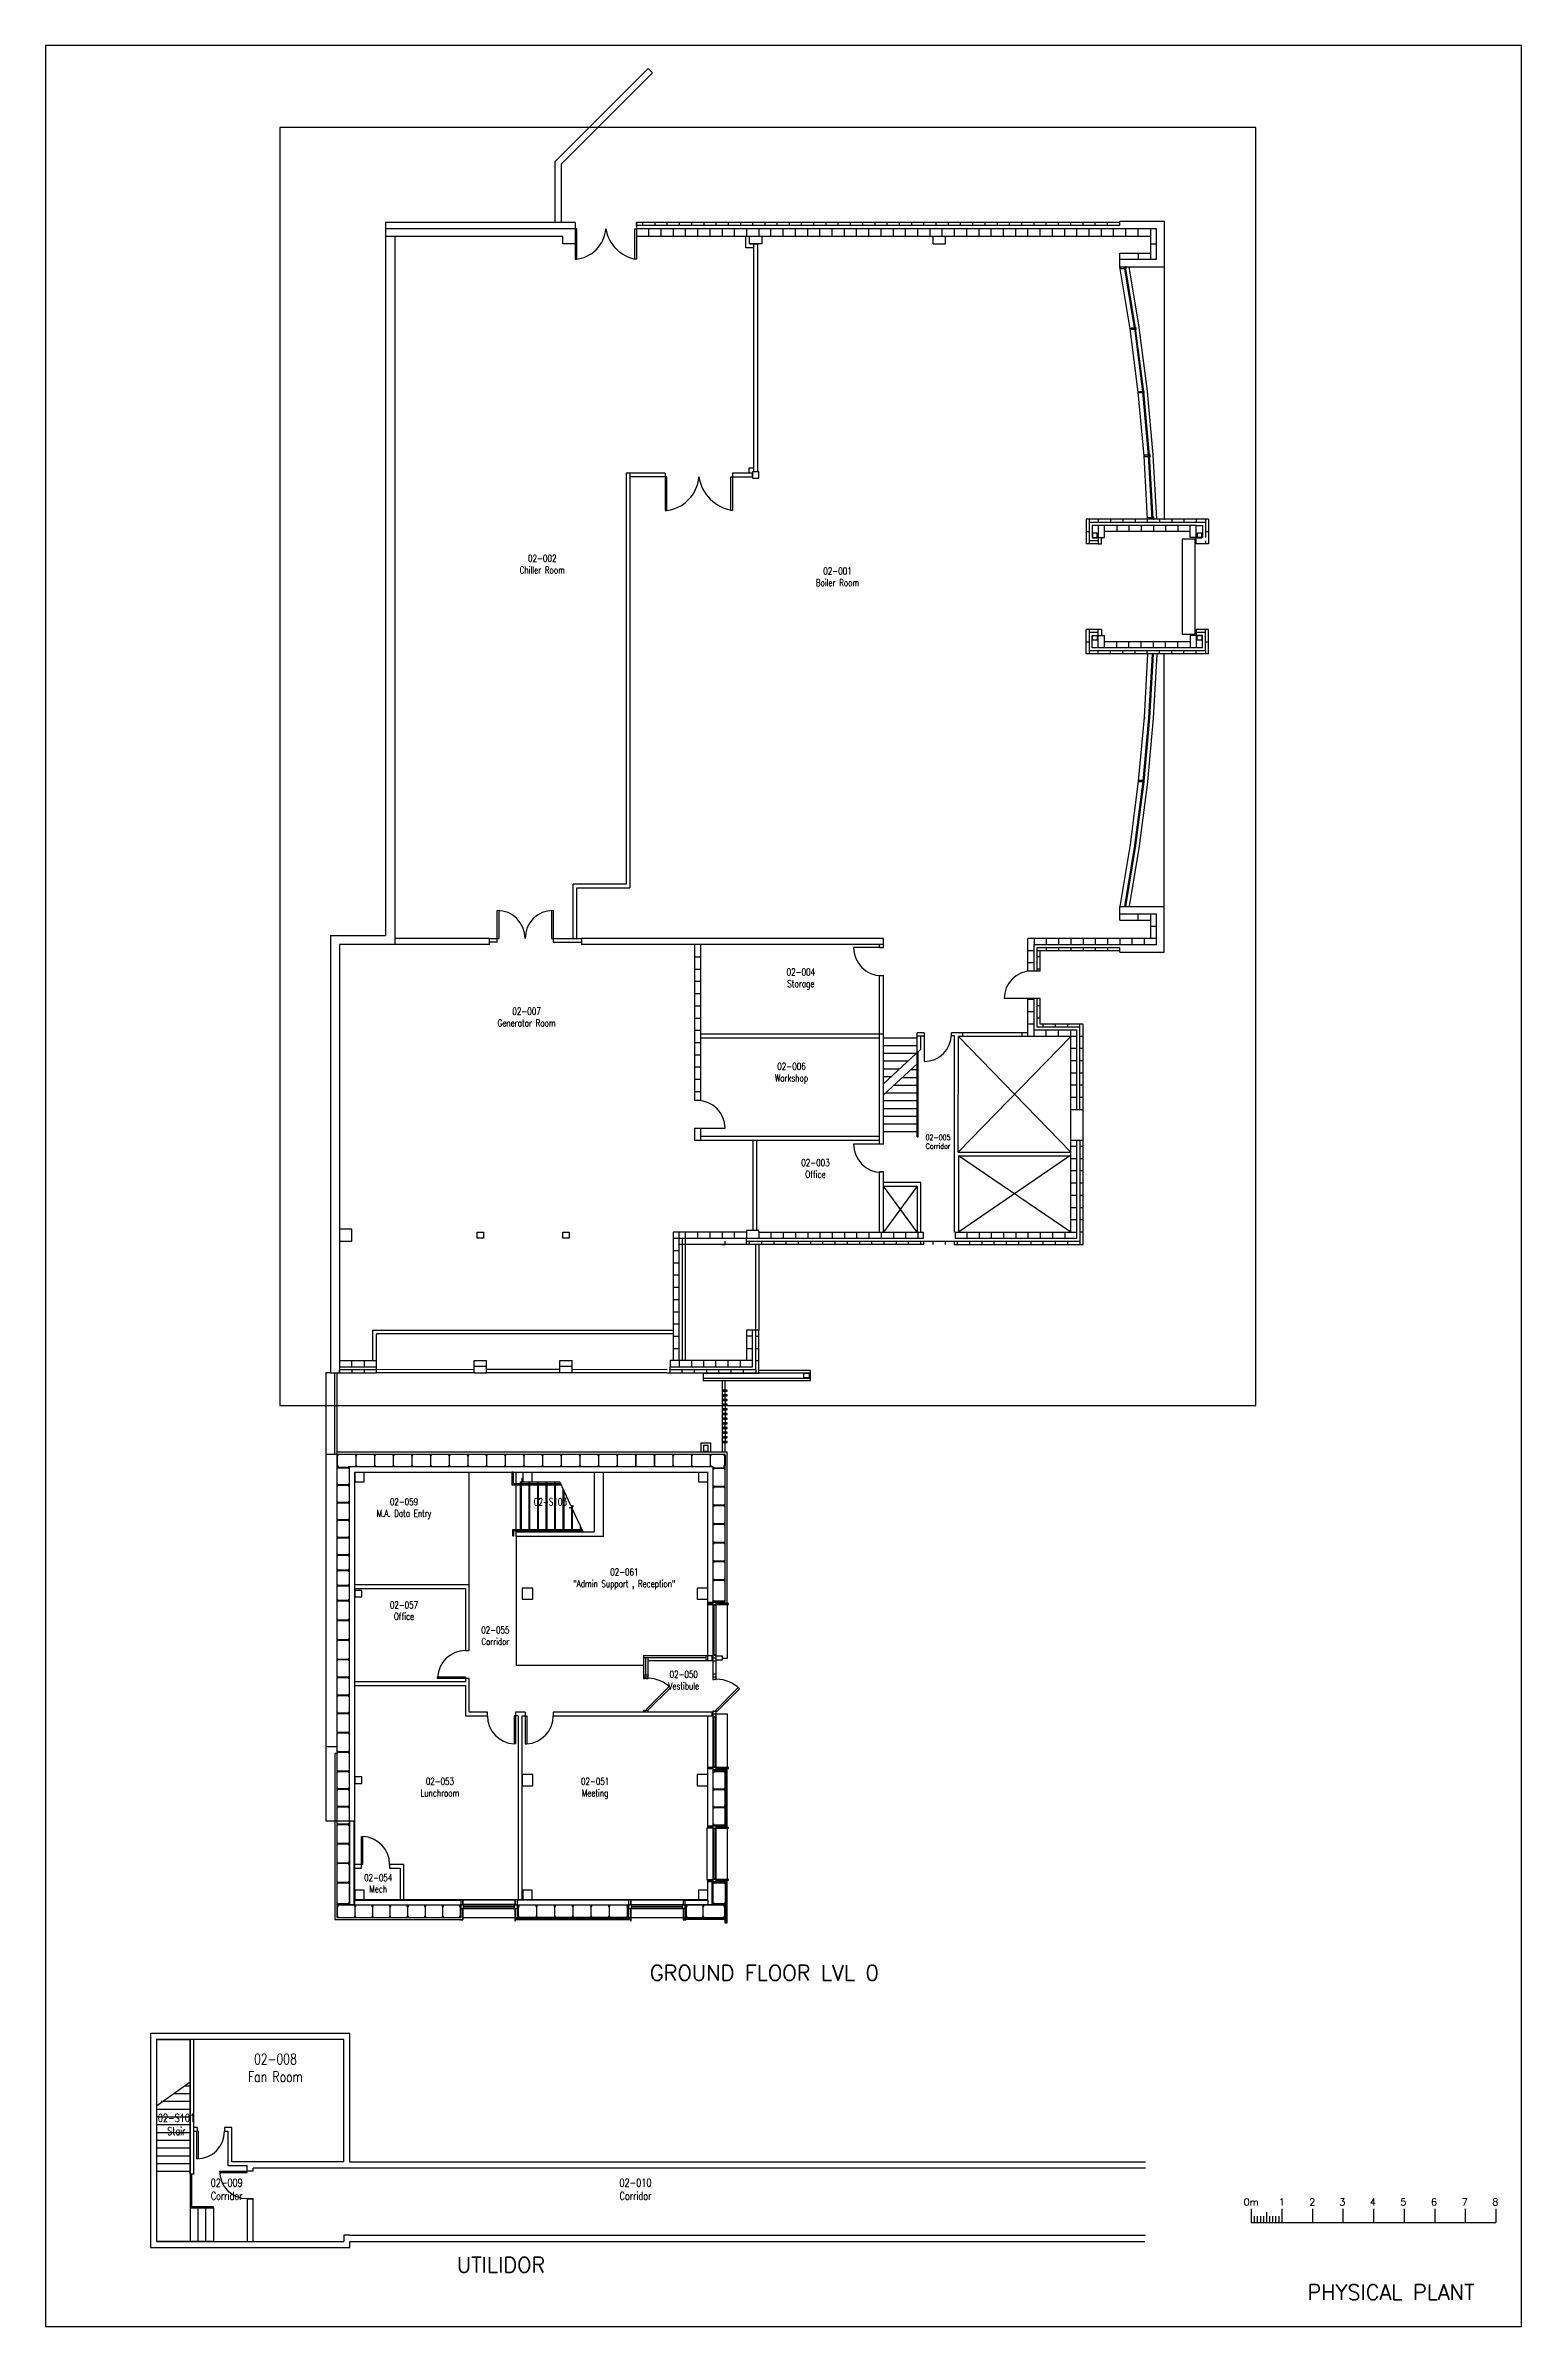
# Model space of a CAD drawing. Extents: x 11182 to 734459, y -1391328 to 152085.
# Drawn here: x 173328 to 221568, y 77534 to 152085 of the extents above; entities that cross this region are included whole.
import ezdxf
from ezdxf.enums import TextEntityAlignment as Align

# ---------------------------------------------------------------- set-up
doc = ezdxf.new("R2010")
doc.units = 0
doc.header["$LTSCALE"] = 500
doc.header["$MEASUREMENT"] = 0
doc.layers.get('0').update_dxf_attribs({"linetype": 'CONTINUOUS'})
doc.layers.add('0_Defpoints', color=106, linetype='CONTINUOUS', plot=False)
for name, color, linetype in [('0_room_data', 7, 'CONTINUOUS'), ('0_text', 7, 'CONTINUOUS'), ('1_Wall_Exist', 251, 'CONTINUOUS'), ('3_Text', 7, 'CONTINUOUS')]:
    doc.layers.add(name, color=color, linetype=linetype)
doc.styles.add('1_200', font='simplex.shx', dxfattribs={"width": 0.75, "height": 460})
doc.styles.get("Standard").update_dxf_attribs({"font": 'ROMANS', "height": 200})

msp = doc.modelspace()

# ---------------------------------------------------------------- texts
at = {"layer": '0_text'}
for s, p in [('GROUND FLOOR LVL 0', (193080, 88839)), ('UTILIDOR', (186768, 79295)), ('PHYSICAL PLANT', (214574, 78400))]:
    msp.add_text(s, height=500, rotation=0, dxfattribs=at).set_placement(p)
for s, p in [('0m', (212735, 81603)), ('1', (213735, 81603)), ('2', (214735, 81603)), ('3', (215712, 81603)), ('4', (216712, 81603)), ('5', (217712, 81603)), ('6', (218712, 81603)), ('7', (219712, 81603)), ('8', (220712, 81603))]:
    msp.add_text(s, height=231, rotation=0, dxfattribs=at).set_placement(p, align=Align.MIDDLE_CENTER)
at = {"layer": '3_Text', "style": '1_200', "width": 0.75}
msp.add_text('02-S103', height=230, dxfattribs=at).set_placement((189289, 104371))

# ---------------------------------------------------------------- blocks, each defined once
blk = doc.blocks.new('room_data')
at = {"layer": '3_Text', "style": '1_200', "width": 0.75}
for tag, p in [('ROOMNUM', (0, 0)), ('ROOMUSE', (0, -575))]:
    blk.add_attdef(tag, text='', height=345, dxfattribs=at).set_placement(p, align=Align.MIDDLE_CENTER)

# ---------------------------------------------------------------- linework, layer by layer
for p, q in [((212735, 81378), (212735, 80933)), ((213235, 81265), (213235, 80933)), ((213735, 81378), (213735, 80933)), ((214735, 81378), (214735, 80933)), ((215735, 81378), (215735, 80933)), ((216735, 81378), (216735, 80933)), ((217735, 81378), (217735, 80933)), ((218735, 81378), (218735, 80933)), ((219735, 81378), (219735, 80933)), ((220735, 81378), (220735, 80933)), ((212735, 80933), (220735, 80933)), ((212835, 81132), (212835, 80933)), ((212935, 81132), (212935, 80933)), ((213035, 81132), (213035, 80933)), ((213135, 81132), (213135, 80933)), ((213335, 81132), (213335, 80933)), ((213435, 81132), (213435, 80933)), ((213535, 81132), (213535, 80933)), ((213635, 81132), (213635, 80933))]:
    msp.add_line(p, q)
at = {"layer": '0_Defpoints'}
for points in [[(173328, 77534), (221568, 77534), (221568, 152085), (173328, 152085)], [(180987, 107636), (212888, 107636), (212888, 149413), (180987, 149413)]]:
    msp.add_lwpolyline(points, close=True, dxfattribs=at)
at = {"layer": '1_Wall_Exist'}
for p, q in [((189987, 148301), (193027, 151342)), ((193169, 151201), (193027, 151342)), ((190187, 148219), (193169, 151201)), ((189987, 146301), (189987, 148301)), ((190187, 146301), (190187, 148219)), ((190639, 146301), (184434, 146301)), ((184439, 146301), (184439, 123001)), ((190639, 146301), (190639, 145851)), ((208439, 146301), (192639, 146301)), ((192643, 146301), (192643, 146145)), ((192643, 146201), (192643, 146301)), ((208439, 146201), (192643, 146201)), ((192839, 146301), (192839, 146201)), ((193239, 146301), (193239, 146201)), ((193639, 146301), (193639, 146201)), ((194039, 146301), (194039, 146201)), ((194439, 146301), (194439, 146201)), ((194839, 146301), (194839, 146201)), ((195239, 146301), (195239, 146201)), ((195639, 146301), (195639, 146201)), ((196039, 146301), (196039, 146201)), ((196439, 146301), (196439, 146201)), ((196839, 146301), (196839, 146201)), ((197239, 146201), (197239, 146301)), ((197639, 146201), (197639, 146301)), ((198039, 146201), (198039, 146301)), ((198439, 146201), (198439, 146301)), ((198839, 146201), (198839, 146301)), ((199239, 146201), (199239, 146301)), ((199639, 146201), (199639, 146301)), ((200039, 146201), (200039, 146301)), ((200439, 146201), (200439, 146301)), ((200839, 146201), (200839, 146301)), ((201239, 146201), (201239, 146301)), ((201639, 146201), (201639, 146301)), ((202039, 146201), (202039, 146301)), ((202439, 146201), (202439, 146301)), ((202839, 146201), (202839, 146301)), ((203239, 146201), (203239, 146301)), ((203639, 146201), (203639, 146301)), ((204039, 146201), (204039, 146301)), ((204439, 146201), (204439, 146301)), ((204839, 146201), (204839, 146301)), ((205239, 146201), (205239, 146301)), ((205639, 146201), (205639, 146301)), ((206039, 146201), (206039, 146301)), ((206439, 146201), (206439, 146301)), ((206839, 146201), (206839, 146301)), ((207239, 146201), (207239, 146301)), ((207639, 146201), (207639, 146301)), ((208039, 146201), (208039, 146301)), ((208439, 146351), (209889, 146351)), ((208439, 146201), (208439, 146351)), ((209889, 146351), (209889, 136588)), ((190639, 146101), (184439, 146101)), ((190239, 145851), (184439, 145851)), ((184739, 145851), (184739, 122701)), ((190239, 145601), (190239, 145851)), ((190639, 145601), (190239, 145601)), ((190689, 146101), (190639, 146101)), ((190639, 146101), (190639, 145101)), ((190639, 145851), (190639, 145601)), ((190689, 145101), (190689, 146101)), ((192589, 146101), (192639, 146101)), ((192589, 145101), (192589, 146101)), ((209639, 146101), (192639, 146101)), ((192639, 146101), (192639, 145851)), ((192639, 146101), (192639, 145101)), ((209439, 145851), (192639, 145851)), ((193039, 146101), (193039, 145851)), ((193439, 146101), (193439, 145851)), ((193839, 146101), (193839, 145851)), ((194239, 146101), (194239, 145851)), ((194639, 146101), (194639, 145851)), ((195039, 146101), (195039, 145851)), ((195439, 146101), (195439, 145851)), ((195839, 146101), (195839, 145851)), ((196215, 145477), (196215, 145851)), ((196477, 145477), (196215, 145477)), ((196239, 146101), (196239, 145851)), ((196339, 145601), (196339, 145851)), ((196339, 145601), (196339, 145851)), ((196739, 145601), (196339, 145601)), ((196339, 145601), (196601, 145601)), ((196477, 138150), (196477, 145601)), ((196601, 145601), (196601, 138150)), ((196639, 146101), (196639, 145851)), ((196739, 145851), (196739, 145601)), ((197039, 145851), (197039, 146101)), ((197439, 145851), (197439, 146101)), ((197839, 145851), (197839, 146101)), ((198239, 145851), (198239, 146101)), ((198639, 145851), (198639, 146101)), ((199039, 145851), (199039, 146101)), ((199439, 145851), (199439, 146101)), ((199839, 145851), (199839, 146101)), ((200239, 145851), (200239, 146101)), ((200639, 145851), (200639, 146101)), ((201039, 145851), (201039, 146101)), ((201439, 145851), (201439, 146101)), ((201839, 145851), (201839, 146101)), ((202239, 145851), (202239, 146101)), ((202339, 145601), (202339, 145851)), ((202339, 145601), (202739, 145601)), ((202639, 145851), (202639, 146101)), ((202739, 145601), (202739, 145851)), ((203039, 145851), (203039, 146101)), ((203439, 145851), (203439, 146101)), ((203839, 145851), (203839, 146101)), ((204239, 145851), (204239, 146101)), ((204639, 145851), (204639, 146101)), ((205039, 145851), (205039, 146101)), ((205439, 145851), (205439, 146101)), ((205839, 145851), (205839, 146101)), ((206239, 145851), (206239, 146101)), ((206639, 145851), (206639, 146101)), ((207039, 145851), (207039, 146101)), ((207439, 145851), (207439, 146101)), ((207839, 145851), (207839, 146101)), ((208239, 145851), (208239, 146101)), ((208639, 145851), (208639, 146101)), ((209039, 145851), (209039, 146101)), ((209439, 146101), (209439, 145101)), ((209439, 145601), (209639, 145601)), ((209639, 145101), (209639, 146101)), ((190639, 145101), (190689, 145101)), ((192639, 145101), (192589, 145101)), ((208439, 144851), (208439, 145303)), ((208439, 145301), (209439, 145301)), ((208439, 145101), (209639, 145101)), ((208439, 144851), (209889, 144851)), ((208778, 142833), (208439, 144851)), ((208460, 144853), (208593, 144853)), ((208460, 144789), (208460, 144853)), ((208593, 144789), (208460, 144789)), ((208926, 142857), (208591, 144851)), ((208593, 144853), (208593, 144789)), ((208625, 144835), (208593, 144835)), ((208625, 144810), (208593, 144810)), ((208956, 142862), (208622, 144851)), ((208644, 144853), (208625, 144853)), ((208625, 144853), (208625, 144789)), ((208625, 144789), (208644, 144789)), ((208644, 144789), (208644, 144853)), ((209074, 142882), (208743, 144851)), ((209039, 145301), (209039, 145101)), ((209043, 140756), (208778, 142833)), ((208825, 142857), (208932, 142857)), ((208825, 142806), (208825, 142857)), ((208932, 142806), (208825, 142806)), ((209192, 140775), (208927, 142852)), ((208932, 142857), (208932, 142806)), ((208957, 142843), (208932, 142843)), ((208957, 142822), (208932, 142822)), ((208973, 142857), (208957, 142857)), ((208957, 142857), (208957, 142806)), ((209222, 140778), (208957, 142855)), ((208957, 142806), (208973, 142806)), ((208973, 142806), (208973, 142857)), ((209341, 140794), (209076, 142871)), ((209233, 138679), (209043, 140756)), ((209088, 140783), (209195, 140783)), ((209088, 140732), (209088, 140783)), ((209195, 140732), (209088, 140732)), ((209382, 138692), (209192, 140769)), ((209195, 140783), (209195, 140732)), ((209220, 140769), (209195, 140769)), ((209220, 140749), (209195, 140749)), ((209235, 140783), (209220, 140783)), ((209220, 140783), (209220, 140732)), ((209220, 140732), (209235, 140732)), ((209412, 138695), (209222, 140772)), ((209235, 140732), (209235, 140783)), ((209532, 138706), (209342, 140783)), ((209350, 136602), (209233, 138679)), ((209250, 138712), (209383, 138712)), ((209250, 138648), (209250, 138712)), ((209383, 138712), (209383, 138648)), ((209415, 138694), (209383, 138694)), ((209500, 136610), (209383, 138687)), ((209415, 138669), (209383, 138669)), ((209530, 136612), (209413, 138689)), ((209434, 138712), (209415, 138712)), ((209415, 138712), (209415, 138648)), ((209434, 138648), (209434, 138712)), ((209650, 136618), (209533, 138695)), ((193583, 138112), (192300, 138112)), ((192300, 138112), (192300, 124679)), ((192424, 138112), (192424, 124555)), ((193638, 137988), (192424, 137988)), ((193583, 138112), (193583, 136888)), ((193638, 136888), (193638, 137988)), ((195728, 137988), (196438, 137988)), ((195728, 136888), (195728, 137988)), ((196438, 138112), (195783, 138112)), ((195783, 138112), (195783, 136888)), ((196314, 138274), (196314, 138112)), ((196477, 138274), (196314, 138274)), ((196638, 138150), (196438, 138150)), ((196438, 138150), (196438, 137950)), ((196438, 137988), (196438, 138112)), ((196438, 137950), (196638, 137950)), ((196601, 138150), (196477, 138150)), ((196638, 137950), (196638, 138150)), ((209383, 138648), (209250, 138648)), ((209415, 138648), (209434, 138648)), ((193583, 136888), (193638, 136888)), ((195783, 136888), (195728, 136888)), ((211339, 136602), (207339, 136602)), ((207339, 136602), (207339, 135802)), ((207439, 136602), (207439, 135802)), ((211239, 136502), (207439, 136502)), ((207739, 136602), (207739, 136502)), ((208139, 136602), (208139, 136502)), ((208539, 136602), (208539, 136502)), ((208939, 136602), (208939, 136502)), ((209339, 136602), (209339, 136502)), ((209363, 136665), (209497, 136665)), ((209363, 136602), (209363, 136665)), ((209497, 136602), (209363, 136602)), ((209497, 136665), (209497, 136602)), ((209528, 136648), (209497, 136648)), ((209528, 136622), (209497, 136622)), ((209548, 136665), (209528, 136665)), ((209528, 136665), (209528, 136602)), ((209528, 136602), (209548, 136602)), ((209548, 136602), (209548, 136665)), ((209739, 136602), (209739, 136502)), ((210139, 136602), (210139, 136502)), ((210539, 136602), (210539, 136502)), ((210939, 136602), (210939, 136502)), ((211239, 136602), (211239, 136002)), ((211339, 136602), (211339, 135802)), ((207339, 136202), (207439, 136202)), ((207739, 135802), (207339, 135802)), ((207739, 135902), (207439, 135902)), ((207739, 136402), (207539, 136402)), ((207539, 136402), (207539, 136002)), ((207539, 136002), (207939, 136002)), ((207702, 136151), (207552, 136151)), ((207552, 136151), (207552, 136001)), ((207552, 136001), (207702, 136001)), ((207702, 136001), (207702, 136151)), ((210939, 136402), (207739, 136402)), ((207739, 136402), (207739, 136002)), ((207739, 136002), (207739, 135802)), ((207739, 135802), (207839, 135802)), ((207839, 135802), (207839, 136002)), ((207939, 136002), (207939, 136402)), ((210739, 136202), (207939, 136202)), ((208339, 136402), (208339, 136202)), ((208739, 136402), (208739, 136202)), ((209139, 136402), (209139, 136202)), ((209539, 136402), (209539, 136202)), ((209939, 136402), (209939, 136202)), ((210339, 136402), (210339, 136202)), ((210899, 135953), (210481, 135953)), ((210481, 135953), (210481, 132852)), ((210739, 136002), (210739, 136402)), ((210939, 136002), (210739, 136002)), ((210899, 132852), (210899, 135953)), ((210939, 136402), (211139, 136402)), ((210939, 135902), (210939, 136402)), ((211139, 136002), (210939, 136002)), ((210939, 135802), (210939, 135902)), ((211339, 135802), (210939, 135802)), ((211118, 136151), (210968, 136151)), ((210968, 136151), (210968, 136001)), ((210968, 136001), (211118, 136001)), ((211118, 136001), (211118, 136151)), ((211139, 136402), (211139, 136002)), ((211239, 136202), (211339, 136202)), ((211239, 135902), (211239, 135802)), ((207339, 132201), (207339, 133001)), ((207839, 133001), (207339, 133001)), ((207439, 133001), (207439, 132201)), ((207739, 132901), (207439, 132901)), ((207539, 132401), (207539, 132801)), ((207539, 132801), (207939, 132801)), ((207552, 132651), (207552, 132801)), ((207702, 132801), (207702, 132651)), ((207739, 132801), (207739, 133001)), ((207739, 132401), (207739, 132801)), ((207839, 133001), (207839, 132801)), ((207939, 132401), (207939, 132801)), ((210481, 132852), (210899, 132852)), ((210939, 132801), (210739, 132801)), ((210739, 132801), (210739, 132401)), ((211339, 133001), (210939, 133001)), ((210939, 133001), (210939, 132901)), ((210939, 132901), (210939, 132401)), ((211239, 132901), (210939, 132901)), ((211139, 132801), (210939, 132801)), ((210968, 132801), (211118, 132801)), ((210968, 132651), (210968, 132801)), ((211118, 132801), (211118, 132651)), ((211139, 132401), (211139, 132801)), ((211239, 132301), (211239, 133001)), ((211339, 132201), (211339, 133001)), ((207339, 132601), (207439, 132601)), ((211339, 132201), (207339, 132201)), ((211239, 132301), (207439, 132301)), ((207739, 132401), (207539, 132401)), ((207702, 132651), (207552, 132651)), ((211139, 132401), (207739, 132401)), ((207739, 132201), (207739, 132301)), ((210739, 132601), (207939, 132601)), ((208139, 132201), (208139, 132301)), ((208339, 132401), (208339, 132601)), ((208539, 132201), (208539, 132301)), ((208739, 132401), (208739, 132601)), ((208939, 132201), (208939, 132301)), ((209139, 132401), (209139, 132601)), ((209350, 132201), (209233, 130124)), ((209339, 132201), (209339, 132301)), ((209500, 132193), (209383, 130116)), ((209530, 132191), (209413, 130114)), ((209650, 132184), (209533, 130107)), ((209539, 132401), (209539, 132601)), ((209739, 132201), (209739, 132301)), ((209889, 122451), (209889, 132193)), ((209939, 132401), (209939, 132601)), ((210139, 132201), (210139, 132301)), ((210339, 132401), (210339, 132601)), ((210539, 132201), (210539, 132301)), ((210939, 132201), (210939, 132301)), ((211118, 132651), (210968, 132651)), ((211239, 132601), (211339, 132601)), ((211239, 132301), (211239, 132201)), ((209233, 130124), (209043, 128047)), ((209382, 130110), (209192, 128033)), ((209412, 130108), (209222, 128031)), ((209233, 130124), (209269, 130124)), ((209532, 130097), (209342, 128020)), ((209043, 128047), (208776, 125970)), ((209192, 128028), (208925, 125951)), ((209222, 128024), (208955, 125947)), ((209058, 128080), (209191, 128080)), ((209058, 128017), (209058, 128080)), ((209191, 128017), (209058, 128017)), ((209341, 128009), (209074, 125932)), ((209191, 128080), (209191, 128017)), ((209223, 128063), (209191, 128063)), ((209223, 128037), (209191, 128037)), ((209242, 128080), (209223, 128080)), ((209223, 128080), (209223, 128017)), ((209223, 128017), (209242, 128017)), ((209242, 128017), (209242, 128080)), ((208776, 125970), (208439, 123951)), ((208924, 125945), (208591, 123951)), ((208954, 125940), (208622, 123951)), ((209072, 125921), (208743, 123951)), ((190573, 122901), (190573, 124679)), ((192300, 124679), (190573, 124679)), ((190697, 122901), (190697, 124555)), ((190697, 124555), (192424, 124555)), ((188087, 122777), (188087, 123816)), ((188138, 123816), (188138, 122901)), ((189866, 123816), (189866, 122901)), ((189917, 123816), (189917, 122777)), ((208439, 123951), (209889, 123951)), ((208439, 123501), (208439, 123951)), ((208439, 123501), (209439, 123501)), ((208441, 123701), (209639, 123701)), ((209039, 123501), (209039, 123701)), ((209439, 123701), (209439, 122901)), ((209439, 123301), (209639, 123301)), ((209639, 122701), (209639, 123701)), ((182639, 123001), (182639, 108701)), ((182639, 123001), (184439, 123001)), ((187839, 122701), (182939, 122701)), ((182939, 122701), (182939, 109101)), ((187839, 122901), (184739, 122901)), ((187839, 122701), (187839, 122901)), ((187839, 122901), (188138, 122901)), ((188087, 122777), (187839, 122777)), ((189866, 122901), (190840, 122901)), ((189917, 122777), (190840, 122777)), ((200715, 122901), (190840, 122901)), ((190840, 122901), (190840, 122701)), ((200715, 122701), (190840, 122701)), ((194539, 122701), (194539, 117601)), ((194539, 122301), (194739, 122301)), ((194739, 122701), (194739, 117601)), ((200653, 122601), (199739, 122601)), ((200591, 122601), (200591, 122701)), ((200591, 122601), (200715, 122601)), ((200715, 122601), (200715, 122901)), ((205439, 121835), (205439, 122901)), ((209639, 122901), (205439, 122901)), ((205639, 122501), (205439, 122501)), ((205639, 122901), (205639, 122701)), ((205639, 121835), (205639, 122701)), ((205639, 122701), (209639, 122701)), ((205739, 121845), (205739, 122601)), ((205739, 122601), (208439, 122601)), ((208439, 122501), (205739, 122501)), ((205839, 122301), (205739, 122301)), ((205839, 121835), (205839, 122501)), ((206039, 122901), (206039, 122701)), ((206039, 122601), (206039, 122501)), ((206439, 122901), (206439, 122701)), ((206439, 122601), (206439, 122501)), ((206839, 122901), (206839, 122701)), ((206839, 122601), (206839, 122501)), ((207239, 122901), (207239, 122701)), ((207239, 122601), (207239, 122501)), ((207639, 122901), (207639, 122701)), ((207639, 122601), (207639, 122501)), ((208039, 122901), (208039, 122701)), ((208039, 122601), (208039, 122501)), ((208439, 122901), (208439, 122701)), ((208439, 122451), (208439, 122601)), ((208439, 122451), (209889, 122451)), ((208839, 122901), (208839, 122701)), ((209239, 122901), (209239, 122701)), ((194539, 121901), (194739, 121901)), ((200591, 116173), (200591, 121687)), ((200591, 121687), (200715, 121687)), ((200715, 116173), (200715, 121687)), ((205639, 122101), (205439, 122101)), ((205839, 121835), (205439, 121835)), ((205839, 121901), (205739, 121901)), ((194539, 121501), (194739, 121501)), ((194539, 121101), (194739, 121101)), ((205561, 120935), (204661, 120935)), ((205439, 119701), (205439, 120935)), ((205839, 120935), (205439, 120935)), ((205639, 120901), (205439, 120901)), ((205639, 119701), (205639, 120905)), ((205739, 120001), (205739, 120935)), ((205839, 120101), (205839, 120935)), ((194539, 120701), (194739, 120701)), ((194539, 120301), (194739, 120301)), ((205639, 120501), (205439, 120501)), ((205639, 120101), (205439, 120101)), ((205839, 120701), (205739, 120701)), ((205839, 120301), (205739, 120301)), ((207239, 120101), (205839, 120101)), ((205939, 120001), (205939, 120101)), ((206339, 120001), (206339, 120101)), ((206739, 120001), (206739, 120101)), ((207139, 120001), (207139, 120101)), ((207239, 112901), (207239, 120101)), ((194539, 119901), (194739, 119901)), ((194539, 119501), (194739, 119501)), ((200715, 119771), (194739, 119771)), ((200591, 119647), (194739, 119647)), ((201815, 119647), (200715, 119647)), ((201815, 119393), (200715, 119393)), ((201815, 116412), (201815, 119821)), ((202046, 119821), (201815, 119821)), ((201815, 119721), (202046, 119721)), ((201939, 119282), (201939, 119721)), ((202046, 119821), (202046, 119821)), ((202046, 119821), (202046, 119721)), ((202046, 119771), (202046, 118879)), ((205439, 119821), (202938, 119821)), ((202938, 119721), (202938, 119821)), ((203038, 119721), (202938, 119721)), ((203038, 115796), (203038, 119721)), ((203162, 115920), (203163, 119701)), ((203162, 115920), (206839, 119701)), ((206839, 119701), (203163, 119701)), ((203163, 119701), (206835, 115920)), ((203310, 119701), (203310, 119821)), ((205237, 119821), (205237, 119710)), ((207039, 119901), (205639, 119901)), ((207139, 120001), (205739, 120001)), ((206039, 119701), (206039, 119901)), ((206439, 119701), (206439, 119901)), ((206839, 119701), (206839, 119901)), ((206839, 117301), (206839, 119701)), ((207039, 119701), (206839, 119701)), ((207039, 119301), (206839, 119301)), ((207039, 117301), (207039, 119901)), ((207139, 117301), (207139, 120001)), ((207239, 119701), (207139, 119701)), ((207239, 119301), (207139, 119301)), ((194539, 119101), (194739, 119101)), ((194539, 118701), (194739, 118701)), ((200715, 118151), (201939, 119282)), ((201815, 119139), (200715, 119139)), ((201510, 118885), (200715, 118885)), ((200715, 117789), (201815, 118805)), ((201235, 118631), (200715, 118631)), ((201610, 118615), (201815, 118615)), ((201815, 118823), (201815, 118823)), ((201855, 116412), (201854, 119193)), ((207039, 118901), (206839, 118901)), ((207239, 118901), (207139, 118901)), ((194539, 118301), (194739, 118301)), ((194539, 117901), (194739, 117901)), ((200960, 118377), (200715, 118377)), ((200785, 117853), (201815, 117853)), ((201060, 118107), (201815, 118107)), ((201335, 118361), (201815, 118361)), ((207039, 118501), (206839, 118501)), ((207039, 118101), (206839, 118101)), ((207239, 118501), (207139, 118501)), ((207239, 118101), (207139, 118101)), ((194739, 117601), (194539, 117601)), ((200715, 117599), (201815, 117599)), ((200715, 117345), (201815, 117345)), ((200715, 117091), (201815, 117091)), ((207039, 117701), (206839, 117701)), ((206839, 116301), (206839, 117301)), ((207239, 117301), (206839, 117301)), ((207239, 117701), (207139, 117701)), ((194539, 116701), (194539, 116301)), ((194539, 116701), (194739, 116701)), ((200591, 116301), (194539, 116301)), ((194639, 116701), (195539, 116701)), ((194739, 116701), (194739, 116301)), ((200591, 116425), (194739, 116425)), ((196446, 116301), (196446, 113351)), ((196570, 116301), (196570, 113352)), ((200715, 116837), (201815, 116837)), ((201815, 116583), (200715, 116583)), ((201815, 116412), (201855, 116412)), ((206839, 113301), (206839, 116301)), ((207239, 116301), (206839, 116301)), ((207039, 113101), (207039, 116301)), ((207139, 116301), (207139, 112901)), ((200653, 116173), (199739, 116173)), ((200715, 116173), (200591, 116173)), ((203040, 113301), (203039, 115920)), ((203162, 115920), (206835, 115920)), ((203163, 115796), (206838, 115796)), ((203163, 115796), (203164, 113301)), ((206839, 113301), (203163, 115796)), ((206838, 115820), (203164, 113301)), ((207039, 116101), (206839, 116101)), ((207039, 115701), (206839, 115701)), ((207239, 116101), (207139, 116101)), ((207239, 115701), (207139, 115701)), ((200591, 113301), (200591, 115275)), ((200715, 115275), (200591, 115275)), ((200715, 113301), (200715, 115275)), ((201939, 114925), (200715, 114925)), ((201939, 113301), (201939, 114925)), ((207039, 115301), (206839, 115301)), ((207039, 114901), (206839, 114901)), ((207239, 115301), (207139, 115301)), ((207239, 114901), (207139, 114901)), ((200715, 114801), (201815, 114801)), ((201815, 114801), (200715, 113301)), ((201815, 113301), (200715, 114801)), ((201815, 114801), (201815, 113301)), ((207039, 114501), (206839, 114501)), ((207039, 114101), (206839, 114101)), ((207239, 114501), (207139, 114501)), ((207239, 114101), (207139, 114101)), ((183339, 113401), (182939, 113401)), ((182939, 113401), (182939, 113001)), ((183339, 113001), (183339, 113401)), ((196639, 113351), (196239, 113351)), ((196239, 113351), (196239, 113101)), ((196639, 113301), (196639, 113351)), ((207039, 113701), (206839, 113701)), ((207239, 113701), (207139, 113701)), ((182939, 113001), (183339, 113001)), ((187439, 113301), (187639, 113301)), ((187439, 113101), (187439, 113301)), ((187639, 113101), (187439, 113101)), ((187639, 113301), (187639, 113101)), ((190239, 113301), (190439, 113301)), ((190239, 113101), (190239, 113301)), ((190439, 113101), (190239, 113101)), ((190439, 113301), (190439, 113101)), ((196239, 113301), (193839, 113301)), ((193839, 113301), (193839, 113101)), ((193839, 113101), (193839, 109101)), ((193839, 113101), (194039, 113101)), ((193839, 112701), (194039, 112701)), ((194037, 113103), (194037, 113303)), ((194037, 109101), (194037, 113103)), ((194037, 113101), (202024, 113101)), ((202039, 112901), (194039, 112901)), ((194139, 113101), (194139, 109101)), ((194139, 113101), (194239, 113101)), ((194239, 113301), (194239, 109101)), ((194639, 113301), (194639, 113101)), ((195039, 113301), (195039, 113101)), ((195439, 113301), (195439, 113101)), ((195439, 112901), (195539, 112901)), ((195539, 112901), (195539, 113001)), ((195839, 113301), (195839, 113101)), ((196239, 113301), (196239, 113101)), ((196239, 112901), (196239, 113101)), ((196239, 113001), (207139, 113001)), ((196339, 112901), (196339, 113001)), ((196539, 108801), (196539, 112901)), ((196639, 113301), (202024, 113301)), ((196639, 113301), (196639, 113101)), ((196639, 112901), (196639, 110101)), ((196739, 112901), (196739, 113001)), ((197039, 113301), (197039, 113101)), ((197139, 112901), (197139, 113001)), ((197439, 113301), (197439, 113101)), ((197539, 112901), (197539, 113001)), ((197839, 113301), (197839, 113101)), ((197939, 112901), (197939, 113001)), ((198239, 113301), (198239, 113101)), ((198339, 112901), (198339, 113001)), ((198639, 113301), (198639, 113101)), ((198739, 112901), (198739, 113001)), ((199039, 113301), (199039, 113101)), ((199139, 112901), (199139, 113001)), ((199439, 113301), (199439, 113101)), ((199539, 112901), (199539, 113001)), ((199839, 113301), (199839, 113101)), ((199939, 112901), (199939, 113001)), ((200239, 113301), (200239, 113101)), ((200339, 112901), (200339, 113001)), ((200639, 113301), (200639, 113101)), ((200739, 112901), (200739, 113001)), ((201039, 113301), (201039, 113101)), ((201139, 112901), (201139, 113001)), ((201439, 113301), (201439, 113101)), ((201539, 112901), (201539, 113001)), ((201839, 113301), (201839, 113101)), ((201939, 112901), (201939, 113001)), ((202024, 113101), (202024, 113301)), ((202039, 112901), (202039, 113001)), ((202339, 112901), (202339, 113001)), ((202739, 112901), (202739, 113001)), ((203039, 112901), (203039, 113001)), ((203039, 112901), (207239, 112901)), ((203054, 113301), (207039, 113301)), ((203054, 113301), (203054, 113101)), ((203054, 113101), (207039, 113101)), ((203139, 112901), (203139, 113001)), ((203439, 113301), (203439, 113101)), ((203539, 112901), (203539, 113001)), ((203839, 113301), (203839, 113101)), ((203939, 112901), (203939, 113001)), ((204239, 113301), (204239, 113101)), ((204339, 112901), (204339, 113001)), ((204639, 113301), (204639, 113101)), ((204739, 112901), (204739, 113001)), ((205039, 113301), (205039, 113101)), ((205139, 112901), (205139, 113001)), ((205439, 113301), (205439, 113101)), ((205539, 112901), (205539, 113001)), ((205839, 113301), (205839, 113101)), ((205939, 112901), (205939, 113001)), ((206239, 113301), (206239, 113101)), ((206339, 112901), (206339, 113001)), ((206639, 113301), (206639, 113101)), ((206739, 112901), (206739, 113001)), ((207239, 113301), (207139, 113301)), ((193839, 112301), (194039, 112301)), ((193839, 111901), (194039, 111901)), ((193839, 111501), (194039, 111501)), ((193839, 111101), (194039, 111101)), ((193839, 110701), (194039, 110701)), ((184015, 110101), (193839, 110101)), ((184015, 110101), (184015, 109101)), ((184139, 108701), (184139, 109977)), ((193839, 109977), (184139, 109977)), ((193839, 110301), (194039, 110301)), ((193839, 109901), (194039, 109901)), ((196639, 110101), (196239, 110101)), ((196239, 110101), (196239, 109101)), ((196439, 109901), (196239, 109901)), ((196439, 108901), (196439, 110101)), ((196539, 109901), (196639, 109901)), ((196639, 108701), (196639, 110101)), ((182939, 109101), (184139, 109101)), ((182939, 109101), (182939, 108901)), ((182939, 108901), (182939, 108701)), ((182939, 108901), (184139, 108901)), ((183339, 108901), (183339, 109101)), ((183739, 109101), (183739, 108901)), ((184139, 108701), (184139, 108901)), ((187339, 108707), (187339, 109107)), ((187339, 109107), (187739, 109107)), ((187339, 108707), (187339, 108907)), ((187739, 108907), (187339, 108907)), ((187739, 108707), (187739, 109107)), ((187739, 108707), (187739, 108907)), ((190139, 108707), (190139, 109107)), ((190139, 109107), (190539, 109107)), ((190539, 108907), (190139, 108907)), ((190539, 108707), (190539, 109107)), ((190539, 108707), (190539, 108907)), ((193837, 109101), (193739, 109101)), ((193739, 109101), (193739, 108901)), ((193739, 108901), (196439, 108901)), ((193739, 108701), (193739, 108901)), ((196439, 109101), (193837, 109101)), ((193839, 109501), (194039, 109501)), ((194039, 109101), (194039, 108901)), ((194439, 109101), (194439, 108901)), ((194839, 108901), (194839, 109101)), ((195239, 108901), (195239, 109101)), ((195639, 108901), (195639, 109101)), ((196039, 108901), (196039, 109101)), ((196239, 109501), (196439, 109501)), ((196539, 109501), (196639, 109501)), ((196539, 109101), (196639, 109101)), ((182487, 108701), (182487, 106034)), ((182639, 108701), (182487, 108701)), ((182639, 108701), (184139, 108701)), ((182782, 106034), (182782, 108701)), ((182846, 108701), (182846, 90896)), ((184139, 108801), (182934, 108801)), ((182939, 108701), (182939, 108801)), ((183339, 108801), (183339, 108701)), ((183739, 108801), (183739, 108701)), ((187339, 108807), (184139, 108801)), ((187339, 108707), (184139, 108701)), ((187339, 108707), (187739, 108707)), ((190139, 108807), (187739, 108807)), ((190539, 108707), (187739, 108707)), ((193640, 108801), (190539, 108807)), ((193639, 108701), (190539, 108707)), ((193639, 108701), (196639, 108701)), ((196539, 108801), (193739, 108801)), ((193739, 108701), (193739, 108801)), ((194139, 108701), (194139, 108801)), ((194539, 108701), (194539, 108801)), ((196639, 108685), (194823, 108685)), ((194823, 108685), (194823, 108454)), ((194823, 108533), (198327, 108533)), ((194823, 108454), (198327, 108454)), ((194939, 108701), (194939, 108801)), ((195339, 108701), (195339, 108801)), ((195454, 106111), (195454, 108454)), ((195603, 108139), (195463, 108139)), ((195463, 108139), (195463, 108101)), ((195463, 108101), (195603, 108101)), ((195546, 108139), (195546, 108454)), ((195546, 107987), (195546, 108101)), ((195603, 108101), (195603, 108139)), ((195739, 108701), (195739, 108801)), ((196139, 108701), (196139, 108801)), ((196539, 108801), (196539, 108701)), ((198327, 108778), (196639, 108778)), ((196639, 108701), (196639, 108685)), ((196639, 108698), (198327, 108698)), ((198327, 108685), (198105, 108685)), ((198105, 108685), (198105, 108546)), ((198105, 108546), (198327, 108546)), ((198295, 108533), (198295, 108698)), ((198327, 108454), (198327, 108778)), ((195603, 107987), (195463, 107987)), ((195463, 107987), (195463, 107949)), ((195463, 107949), (195603, 107949)), ((195603, 107835), (195463, 107835)), ((195463, 107835), (195463, 107796)), ((195463, 107796), (195603, 107796)), ((195603, 107682), (195463, 107682)), ((195463, 107682), (195463, 107644)), ((195463, 107644), (195603, 107644)), ((195603, 107530), (195463, 107530)), ((195463, 107530), (195463, 107492)), ((195463, 107492), (195603, 107492)), ((195603, 107377), (195463, 107377)), ((195463, 107377), (195463, 107339)), ((195546, 107835), (195546, 107949)), ((195546, 107796), (195546, 107682)), ((195546, 107644), (195546, 107530)), ((195546, 107492), (195546, 107377)), ((195603, 107949), (195603, 107987)), ((195603, 107796), (195603, 107835)), ((195603, 107644), (195603, 107682)), ((195603, 107492), (195603, 107530)), ((195603, 107339), (195603, 107377)), ((195463, 107339), (195603, 107339)), ((195603, 107225), (195463, 107225)), ((195463, 107225), (195463, 107187)), ((195463, 107187), (195603, 107187)), ((195603, 107073), (195463, 107073)), ((195463, 107073), (195463, 107034)), ((195463, 107034), (195603, 107034)), ((195603, 106920), (195463, 106920)), ((195463, 106920), (195463, 106882)), ((195463, 106882), (195603, 106882)), ((195603, 106768), (195463, 106768)), ((195463, 106768), (195463, 106730)), ((195463, 106730), (195603, 106730)), ((195603, 106615), (195463, 106615)), ((195463, 106615), (195463, 106577)), ((195546, 107339), (195546, 107225)), ((195546, 107187), (195546, 107073)), ((195546, 106920), (195546, 107034)), ((195546, 106882), (195546, 106768)), ((195546, 106730), (195546, 106615)), ((195603, 107187), (195603, 107225)), ((195603, 107034), (195603, 107073)), ((195603, 106882), (195603, 106920)), ((195603, 106730), (195603, 106768)), ((195603, 106577), (195603, 106615)), ((195546, 106034), (182487, 106034)), ((182497, 94046), (182497, 106034)), ((195603, 106111), (182846, 106111)), ((182846, 106111), (182846, 105996)), ((182846, 105996), (182863, 105996)), ((182873, 106002), (182863, 106002)), ((182863, 106002), (182863, 105660)), ((182873, 105660), (182873, 106002)), ((182873, 105996), (182890, 105996)), ((182890, 105996), (182890, 106034)), ((183455, 106034), (183455, 105996)), ((183455, 105996), (183473, 105996)), ((183473, 106002), (183482, 106002)), ((183473, 106002), (183473, 105660)), ((183482, 105660), (183482, 106002)), ((183482, 105996), (183500, 105996)), ((183500, 105996), (183500, 106034)), ((184065, 106034), (184065, 105996)), ((184065, 105996), (184083, 105996)), ((184092, 106002), (184083, 106002)), ((184083, 106002), (184083, 105660)), ((184092, 105660), (184092, 106002)), ((184092, 105996), (184110, 105996)), ((184110, 105996), (184110, 106034)), ((184675, 106034), (184675, 105996)), ((184675, 105996), (184692, 105996)), ((184692, 106002), (184702, 106002)), ((184692, 106002), (184692, 105660)), ((184702, 105660), (184702, 106002)), ((184702, 105996), (184719, 105996)), ((184719, 105996), (184719, 106034)), ((185284, 106034), (185284, 105996)), ((185284, 105996), (185302, 105996)), ((185311, 106002), (185302, 106002)), ((185302, 106002), (185302, 105660)), ((185311, 105660), (185311, 106002)), ((185311, 105996), (185329, 105996)), ((185329, 105996), (185329, 106034)), ((185894, 106034), (185894, 105996)), ((185894, 105996), (185911, 105996)), ((185921, 106002), (185911, 106002)), ((185911, 106002), (185911, 105660)), ((185921, 105660), (185921, 106002)), ((185921, 105996), (185938, 105996)), ((185938, 105996), (185938, 106034)), ((186503, 106034), (186503, 105996)), ((186503, 105996), (186521, 105996)), ((186521, 106002), (186530, 106002)), ((186521, 106002), (186521, 105660)), ((186530, 105660), (186530, 106002)), ((186530, 105996), (186548, 105996)), ((186548, 105996), (186548, 106034)), ((187113, 106034), (187113, 105996)), ((187113, 105996), (187131, 105996)), ((187131, 106002), (187140, 106002)), ((187131, 106002), (187131, 105660)), ((187140, 105660), (187140, 106002)), ((187140, 105996), (187158, 105996)), ((187158, 105996), (187158, 106034)), ((187723, 106034), (187723, 105996)), ((187723, 105996), (187740, 105996)), ((187740, 106002), (187750, 106002)), ((187740, 106002), (187740, 105660)), ((187750, 105660), (187750, 106002)), ((187750, 105996), (187767, 105996)), ((187767, 105996), (187767, 106034)), ((188332, 106034), (188332, 105996)), ((188332, 105996), (188350, 105996)), ((188350, 106002), (188359, 106002)), ((188350, 106002), (188350, 105660)), ((188359, 105660), (188359, 106002)), ((188359, 105996), (188377, 105996)), ((188377, 105996), (188377, 106034)), ((188942, 106034), (188942, 105996)), ((188942, 105996), (188959, 105996)), ((188959, 106002), (188969, 106002)), ((188959, 106002), (188959, 105660)), ((188969, 105660), (188969, 106002)), ((188969, 105996), (188986, 105996)), ((188986, 105996), (188986, 106034)), ((189551, 106034), (189551, 105996)), ((189551, 105996), (189569, 105996)), ((189578, 106002), (189569, 106002)), ((189569, 106002), (189569, 105660)), ((189578, 105660), (189578, 106002)), ((189578, 105996), (189596, 105996)), ((189596, 105996), (189596, 106034)), ((190161, 106034), (190161, 105996)), ((190161, 105996), (190179, 105996)), ((190179, 106002), (190188, 106002)), ((190179, 106002), (190179, 105660)), ((190188, 105660), (190188, 106002)), ((190188, 105996), (190206, 105996)), ((190206, 105996), (190206, 106034)), ((190771, 106034), (190771, 105996)), ((190771, 105996), (190788, 105996)), ((190798, 106002), (190788, 106002)), ((190788, 106002), (190788, 105660)), ((190798, 105660), (190798, 106002)), ((190798, 105996), (190815, 105996)), ((190815, 105996), (190815, 106034)), ((191380, 106034), (191380, 105996)), ((191380, 105996), (191398, 105996)), ((191407, 106002), (191398, 106002)), ((191398, 106002), (191398, 105660)), ((191407, 105660), (191407, 106002)), ((191407, 105996), (191425, 105996)), ((191425, 105996), (191425, 106034)), ((191990, 106034), (191990, 105996)), ((191990, 105996), (192007, 105996)), ((192007, 106002), (192017, 106002)), ((192007, 106002), (192007, 105660)), ((192017, 105660), (192017, 106002)), ((192017, 105996), (192034, 105996)), ((192034, 105996), (192034, 106034)), ((192599, 106034), (192599, 105996)), ((192599, 105996), (192617, 105996)), ((192617, 106002), (192626, 106002)), ((192617, 106002), (192617, 105660)), ((192626, 105660), (192626, 106002)), ((192626, 105996), (192644, 105996)), ((192644, 105996), (192644, 106034)), ((193209, 106034), (193209, 105996)), ((193209, 105996), (193227, 105996)), ((193236, 106002), (193227, 106002)), ((193227, 106002), (193227, 105660)), ((193236, 105660), (193236, 106002)), ((193236, 105996), (193254, 105996)), ((193254, 105996), (193254, 106034)), ((193819, 106034), (193819, 105996)), ((193819, 105996), (193836, 105996)), ((193836, 106002), (193846, 106002)), ((193836, 106002), (193836, 105660)), ((193846, 105660), (193846, 106002)), ((193846, 105996), (193863, 105996)), ((193863, 105996), (193863, 106034)), ((194428, 106034), (194428, 105996)), ((194428, 105996), (194446, 105996)), ((194455, 106002), (194446, 106002)), ((194446, 106002), (194446, 105660)), ((194455, 105660), (194455, 106002)), ((194455, 105996), (194473, 105996)), ((194473, 105996), (194473, 106034)), ((194753, 106419), (195058, 106419)), ((194753, 106114), (194753, 106419)), ((195058, 106114), (194753, 106114)), ((194982, 106330), (194829, 106330)), ((194829, 106330), (194829, 106139)), ((194829, 106139), (194982, 106139)), ((194982, 106139), (194982, 106330)), ((195038, 106034), (195038, 105996)), ((195038, 105996), (195055, 105996)), ((195065, 106002), (195055, 106002)), ((195055, 106002), (195055, 105660)), ((195058, 106419), (195058, 106114)), ((195065, 105660), (195065, 106002)), ((195065, 105996), (195082, 105996)), ((195082, 105996), (195082, 106034)), ((195463, 106577), (195603, 106577)), ((195603, 106463), (195463, 106463)), ((195463, 106463), (195463, 106425)), ((195463, 106425), (195603, 106425)), ((195501, 106034), (195501, 105996)), ((195501, 105996), (195519, 105996)), ((195528, 106002), (195519, 106002)), ((195519, 106002), (195519, 105660)), ((195528, 105660), (195528, 106002)), ((195528, 105996), (195546, 105996)), ((195546, 106577), (195546, 106463)), ((195546, 106111), (195546, 106425)), ((195546, 105996), (195546, 106034)), ((195546, 105996), (195546, 105666)), ((195603, 106425), (195603, 106463)), ((195603, 101158), (195603, 106111)), ((182863, 105666), (182846, 105666)), ((182846, 105666), (182846, 105628)), ((182890, 105628), (182846, 105628)), ((182846, 105583), (182884, 105583)), ((182873, 105660), (182863, 105660)), ((182890, 105666), (182873, 105666)), ((183220, 105610), (182878, 105610)), ((182878, 105610), (182878, 105601)), ((182878, 105601), (183220, 105601)), ((182884, 105610), (182884, 105628)), ((182884, 105583), (182884, 105601)), ((182890, 105628), (182890, 105666)), ((195139, 105628), (183214, 105628)), ((183214, 105628), (183214, 105610)), ((183214, 105601), (183214, 105583)), ((183214, 105583), (183252, 105583)), ((183220, 105610), (183220, 105601)), ((183252, 105628), (183252, 91302)), ((183427, 105453), (194971, 105453)), ((183427, 105453), (183427, 91321)), ((183433, 105453), (183433, 105142)), ((183433, 105142), (183738, 105142)), ((183473, 105666), (183455, 105666)), ((183455, 105666), (183455, 105628)), ((183473, 105660), (183482, 105660)), ((183500, 105666), (183482, 105666)), ((183500, 105628), (183500, 105666)), ((183738, 105142), (183738, 105453)), ((184083, 105666), (184065, 105666)), ((184065, 105666), (184065, 105628)), ((184083, 105660), (184092, 105660)), ((184110, 105666), (184092, 105666)), ((184110, 105628), (184110, 105666)), ((184692, 105666), (184675, 105666)), ((184675, 105666), (184675, 105628)), ((184702, 105660), (184692, 105660)), ((184719, 105666), (184702, 105666)), ((184719, 105628), (184719, 105666)), ((185302, 105666), (185284, 105666)), ((185284, 105666), (185284, 105628)), ((185302, 105660), (185311, 105660)), ((185329, 105666), (185311, 105666)), ((185329, 105628), (185329, 105666)), ((185911, 105666), (185894, 105666)), ((185894, 105666), (185894, 105628)), ((185921, 105660), (185911, 105660)), ((185938, 105666), (185921, 105666)), ((185938, 105628), (185938, 105666)), ((186521, 105666), (186503, 105666)), ((186503, 105666), (186503, 105628)), ((186521, 105660), (186530, 105660)), ((186548, 105666), (186530, 105666)), ((186548, 105628), (186548, 105666)), ((187131, 105666), (187113, 105666)), ((187113, 105666), (187113, 105628)), ((187140, 105660), (187131, 105660)), ((187158, 105666), (187140, 105666)), ((187158, 105628), (187158, 105666)), ((187177, 101770), (187177, 105453)), ((187740, 105666), (187723, 105666)), ((187723, 105666), (187723, 105628)), ((187750, 105660), (187740, 105660)), ((187767, 105666), (187750, 105666)), ((187767, 105628), (187767, 105666)), ((188350, 105666), (188332, 105666)), ((188332, 105666), (188332, 105628)), ((188359, 105660), (188350, 105660)), ((188377, 105666), (188359, 105666)), ((188377, 105628), (188377, 105666)), ((188608, 105453), (188570, 105453)), ((188570, 105453), (188570, 105047)), ((188608, 105453), (188608, 105085)), ((188710, 105085), (188710, 105453)), ((188843, 105142), (188843, 105085)), ((188843, 105142), (190135, 105142)), ((188869, 105142), (188869, 105085)), ((188894, 105263), (188926, 105263)), ((188894, 105263), (188894, 105142)), ((188926, 105453), (188926, 105142)), ((188959, 105666), (188942, 105666)), ((188942, 105666), (188942, 105628)), ((188959, 105660), (188969, 105660)), ((188986, 105666), (188969, 105666)), ((188986, 105628), (188986, 105666)), ((189123, 105142), (189123, 105085)), ((189148, 105142), (189148, 105085)), ((189231, 105142), (189231, 105453)), ((189402, 105142), (189402, 105085)), ((189428, 105142), (189428, 105085)), ((189569, 105666), (189551, 105666)), ((189551, 105666), (189551, 105628)), ((189578, 105660), (189569, 105660)), ((189596, 105666), (189578, 105666)), ((189596, 105628), (189596, 105666)), ((189682, 105142), (189682, 105085)), ((189707, 105142), (189707, 105085)), ((189961, 105142), (189961, 105085)), ((189986, 105142), (189986, 105085)), ((190496, 104368), (190135, 105142)), ((190179, 105666), (190161, 105666)), ((190161, 105666), (190161, 105628)), ((190179, 105660), (190188, 105660)), ((190206, 105666), (190188, 105666)), ((190206, 105628), (190206, 105666)), ((190788, 105666), (190771, 105666)), ((190771, 105666), (190771, 105628)), ((190798, 105660), (190788, 105660)), ((190815, 105666), (190798, 105666)), ((190815, 105628), (190815, 105666)), ((191264, 105453), (191264, 103507)), ((191398, 105666), (191380, 105666)), ((191380, 105666), (191380, 105628)), ((191398, 105660), (191407, 105660)), ((191425, 105666), (191407, 105666)), ((191425, 105628), (191425, 105666)), ((191568, 103351), (191568, 105453)), ((192007, 105666), (191990, 105666)), ((191990, 105666), (191990, 105628)), ((192007, 105660), (192017, 105660)), ((192034, 105666), (192017, 105666)), ((192034, 105628), (192034, 105666)), ((192617, 105666), (192599, 105666)), ((192599, 105666), (192599, 105628)), ((192626, 105660), (192617, 105660)), ((192644, 105666), (192626, 105666)), ((192644, 105628), (192644, 105666)), ((193227, 105666), (193209, 105666)), ((193209, 105666), (193209, 105628)), ((193227, 105660), (193236, 105660)), ((193254, 105666), (193236, 105666)), ((193254, 105628), (193254, 105666)), ((193836, 105666), (193819, 105666)), ((193819, 105666), (193819, 105628)), ((193836, 105660), (193846, 105660)), ((193863, 105666), (193846, 105666)), ((193863, 105628), (193863, 105666)), ((194446, 105666), (194428, 105666)), ((194428, 105666), (194428, 105628)), ((194455, 105660), (194446, 105660)), ((194473, 105666), (194455, 105666)), ((194473, 105628), (194473, 105666)), ((194666, 105453), (194666, 105142)), ((194666, 105142), (194971, 105142)), ((194946, 105453), (194984, 105453)), ((194965, 105453), (194965, 99294)), ((194971, 105142), (194971, 105453)), ((195055, 105666), (195038, 105666)), ((195038, 105666), (195038, 105628)), ((195065, 105660), (195055, 105660)), ((195082, 105666), (195065, 105666)), ((195082, 105628), (195082, 105666)), ((195178, 105609), (195139, 105609)), ((195139, 105564), (195178, 105564)), ((195171, 105582), (195171, 105591)), ((195513, 105591), (195171, 105591)), ((195171, 105582), (195513, 105582)), ((195178, 105591), (195178, 105609)), ((195178, 105564), (195178, 105582)), ((195519, 105666), (195501, 105666)), ((195501, 105666), (195501, 105628)), ((195501, 105628), (195546, 105628)), ((195508, 105609), (195508, 105591)), ((195546, 105609), (195508, 105609)), ((195508, 105582), (195508, 105564)), ((195508, 105564), (195546, 105564)), ((195513, 105591), (195513, 105582)), ((195519, 105660), (195528, 105660)), ((195546, 105666), (195528, 105666)), ((195546, 105628), (195546, 105666)), ((195546, 101196), (195546, 105628)), ((182884, 105056), (182846, 105056)), ((182846, 105012), (182884, 105012)), ((182884, 104484), (182846, 104484)), ((182846, 104440), (182884, 104440)), ((183220, 105039), (182878, 105039)), ((182878, 105039), (182878, 105029)), ((182878, 105029), (183220, 105029)), ((183220, 104467), (182878, 104467)), ((182878, 104467), (182878, 104457)), ((182878, 104457), (183220, 104457)), ((182884, 105039), (182884, 105056)), ((182884, 105012), (182884, 105029)), ((182884, 104467), (182884, 104484)), ((182884, 104440), (182884, 104457)), ((183252, 105056), (183214, 105056)), ((183214, 105056), (183214, 105039)), ((183214, 105029), (183214, 105012)), ((183214, 105012), (183252, 105012)), ((183252, 104484), (183214, 104484)), ((183214, 104484), (183214, 104467)), ((183214, 104457), (183214, 104440)), ((183214, 104440), (183252, 104440)), ((183220, 105039), (183220, 105029)), ((183220, 104467), (183220, 104457)), ((188570, 105047), (190179, 105047)), ((188608, 105085), (190161, 105085)), ((188710, 103586), (188710, 105047)), ((188843, 105047), (188843, 103586)), ((188869, 105047), (188869, 103586)), ((189123, 105047), (189123, 103586)), ((189148, 105047), (189148, 103586)), ((189402, 105047), (189402, 103586)), ((189428, 105047), (189428, 103586)), ((189682, 105047), (189682, 103586)), ((189707, 105047), (189707, 103586)), ((189961, 105047), (189961, 103586)), ((189986, 105047), (189986, 103586)), ((190240, 104916), (190240, 103586)), ((190266, 104861), (190266, 103586)), ((195178, 104999), (195139, 104999)), ((195139, 104955), (195178, 104955)), ((195178, 104390), (195139, 104390)), ((195171, 104972), (195171, 104982)), ((195513, 104982), (195171, 104982)), ((195171, 104972), (195513, 104972)), ((195171, 104363), (195171, 104372)), ((195513, 104372), (195171, 104372)), ((195178, 104982), (195178, 104999)), ((195178, 104955), (195178, 104972)), ((195178, 104372), (195178, 104390)), ((195508, 104999), (195508, 104982)), ((195546, 104999), (195508, 104999)), ((195508, 104972), (195508, 104955)), ((195508, 104955), (195546, 104955)), ((195508, 104390), (195508, 104372)), ((195546, 104390), (195508, 104390)), ((195513, 104982), (195513, 104972)), ((195513, 104372), (195513, 104363)), ((182884, 103912), (182846, 103912)), ((182846, 103868), (182884, 103868)), ((182878, 103885), (182878, 103895)), ((183220, 103895), (182878, 103895)), ((182878, 103885), (183220, 103885)), ((182884, 103895), (182884, 103912)), ((182884, 103868), (182884, 103885)), ((183252, 103912), (183214, 103912)), ((183214, 103912), (183214, 103895)), ((183214, 103885), (183214, 103868)), ((183214, 103868), (183252, 103868)), ((183220, 103885), (183220, 103895)), ((190455, 104286), (190585, 104347)), ((190544, 104265), (190455, 104286)), ((190585, 104347), (190496, 104368)), ((190520, 104363), (190520, 103586)), ((190897, 103507), (190544, 104265)), ((190545, 104356), (190545, 103586)), ((190799, 103717), (190799, 103586)), ((190825, 103663), (190825, 103586)), ((195139, 104345), (195178, 104345)), ((195178, 103780), (195139, 103780)), ((195139, 103736), (195178, 103736)), ((195171, 104363), (195513, 104363)), ((195513, 103763), (195171, 103763)), ((195171, 103763), (195171, 103753)), ((195171, 103753), (195513, 103753)), ((195178, 104345), (195178, 104363)), ((195178, 103763), (195178, 103780)), ((195178, 103736), (195178, 103753)), ((195508, 104363), (195508, 104345)), ((195508, 104345), (195546, 104345)), ((195508, 103780), (195508, 103763)), ((195546, 103780), (195508, 103780)), ((195508, 103753), (195508, 103736)), ((195508, 103736), (195546, 103736)), ((195513, 103763), (195513, 103753)), ((182884, 103340), (182846, 103340)), ((182846, 103296), (182884, 103296)), ((182878, 103313), (182878, 103323)), ((183220, 103323), (182878, 103323)), ((182878, 103313), (183220, 103313)), ((182884, 103323), (182884, 103340)), ((182884, 103296), (182884, 103313)), ((183252, 103340), (183214, 103340)), ((183214, 103340), (183214, 103323)), ((183214, 103313), (183214, 103296)), ((183214, 103296), (183252, 103296)), ((183220, 103313), (183220, 103323)), ((188596, 103586), (190860, 103586)), ((188596, 103371), (188596, 103586)), ((188596, 103371), (188634, 103371)), ((188634, 103548), (190878, 103548)), ((188634, 103371), (188634, 103548)), ((188710, 103508), (188710, 103548)), ((188710, 103532), (188843, 103532)), ((188710, 103507), (191264, 103507)), ((188710, 103351), (188710, 103507)), ((188710, 103351), (188710, 99145)), ((191568, 103351), (188710, 103351)), ((188843, 103548), (188843, 103507)), ((188869, 103548), (188869, 103507)), ((189123, 103548), (189123, 103507)), ((189148, 103548), (189148, 103507)), ((189402, 103548), (189402, 103507)), ((189428, 103548), (189428, 103507)), ((189682, 103548), (189682, 103507)), ((189707, 103548), (189707, 103507)), ((189961, 103548), (189961, 103507)), ((189986, 103548), (189986, 103507)), ((190240, 103548), (190240, 103507)), ((190266, 103548), (190266, 103507)), ((190520, 103548), (190520, 103507)), ((190545, 103548), (190545, 103507)), ((190799, 103548), (190799, 103507)), ((190825, 103548), (190825, 103507)), ((190878, 103548), (190860, 103586)), ((195178, 103170), (195139, 103170)), ((195139, 103126), (195178, 103126)), ((195513, 103153), (195171, 103153)), ((195171, 103153), (195171, 103144)), ((195171, 103144), (195513, 103144)), ((195178, 103153), (195178, 103170)), ((195178, 103126), (195178, 103144)), ((195508, 103170), (195508, 103153)), ((195546, 103170), (195508, 103170)), ((195508, 103144), (195508, 103126)), ((195508, 103126), (195546, 103126)), ((195513, 103144), (195513, 103153)), ((182884, 102768), (182846, 102768)), ((182846, 102724), (182884, 102724)), ((182884, 102269), (182846, 102269)), ((182846, 102225), (182884, 102225)), ((182878, 102741), (182878, 102751)), ((183220, 102751), (182878, 102751)), ((182878, 102741), (183220, 102741)), ((182878, 102242), (182878, 102252)), ((183220, 102252), (182878, 102252)), ((182878, 102242), (183220, 102242)), ((182884, 102751), (182884, 102768)), ((182884, 102724), (182884, 102741)), ((182884, 102252), (182884, 102269)), ((182884, 102225), (182884, 102242)), ((183252, 102768), (183214, 102768)), ((183214, 102768), (183214, 102751)), ((183214, 102741), (183214, 102724)), ((183214, 102724), (183252, 102724)), ((183252, 102269), (183214, 102269)), ((183214, 102269), (183214, 102252)), ((183214, 102242), (183214, 102225)), ((183214, 102225), (183252, 102225)), ((183220, 102741), (183220, 102751)), ((183220, 102242), (183220, 102252)), ((195178, 102561), (195139, 102561)), ((195139, 102516), (195178, 102516)), ((195513, 102543), (195171, 102543)), ((195171, 102543), (195171, 102534)), ((195171, 102534), (195513, 102534)), ((195178, 102543), (195178, 102561)), ((195178, 102516), (195178, 102534)), ((195508, 102561), (195508, 102543)), ((195546, 102561), (195508, 102561)), ((195508, 102534), (195508, 102516)), ((195508, 102516), (195546, 102516)), ((195513, 102534), (195513, 102543)), ((182884, 101770), (182846, 101770)), ((182846, 101726), (182884, 101726)), ((183220, 101753), (182878, 101753)), ((182878, 101753), (182878, 101743)), ((182878, 101743), (183220, 101743)), ((182884, 101753), (182884, 101770)), ((182884, 101726), (182884, 101743)), ((183252, 101770), (183214, 101770)), ((183214, 101770), (183214, 101753)), ((183214, 101743), (183214, 101726)), ((183214, 101726), (183252, 101726)), ((183220, 101743), (183220, 101753)), ((187177, 101770), (183427, 101770)), ((183427, 101650), (187056, 101650)), ((183662, 101593), (183433, 101593)), ((183433, 101593), (183433, 101377)), ((183662, 101377), (183662, 101593)), ((187056, 101650), (187056, 99624)), ((187177, 99624), (187177, 101770)), ((189250, 101666), (188907, 101666)), ((188907, 101666), (188907, 101304)), ((189250, 101304), (189250, 101666)), ((194971, 101666), (194628, 101666)), ((194628, 101666), (194628, 101304)), ((194971, 101304), (194971, 101666)), ((195178, 101951), (195139, 101951)), ((195139, 101907), (195178, 101907)), ((195171, 101924), (195171, 101934)), ((195513, 101934), (195171, 101934)), ((195171, 101924), (195513, 101924)), ((195178, 101934), (195178, 101951)), ((195178, 101907), (195178, 101924)), ((195508, 101951), (195508, 101934)), ((195546, 101951), (195508, 101951)), ((195508, 101924), (195508, 101907)), ((195508, 101907), (195546, 101907)), ((195513, 101924), (195513, 101934)), ((182884, 101278), (182846, 101278)), ((182846, 101234), (182884, 101234)), ((183220, 101261), (182878, 101261)), ((182878, 101261), (182878, 101251)), ((182878, 101251), (183220, 101251)), ((182884, 101261), (182884, 101278)), ((182884, 101234), (182884, 101251)), ((183252, 101278), (183214, 101278)), ((183214, 101278), (183214, 101261)), ((183214, 101251), (183214, 101234)), ((183214, 101234), (183252, 101234)), ((183220, 101251), (183220, 101261)), ((183433, 101377), (183662, 101377)), ((188907, 101304), (189250, 101304)), ((194628, 101304), (194971, 101304)), ((194965, 101208), (195546, 101208)), ((195120, 101158), (194965, 101158)), ((194965, 101132), (195120, 101132)), ((194981, 101208), (194981, 101158)), ((194981, 101196), (195139, 101196)), ((195120, 101132), (195120, 101158)), ((195178, 101253), (195139, 101253)), ((195139, 101118), (195247, 101118)), ((195513, 101235), (195171, 101235)), ((195171, 101235), (195171, 101226)), ((195171, 101226), (195513, 101226)), ((195178, 101235), (195178, 101253)), ((195178, 101208), (195178, 101226)), ((195186, 101129), (195234, 101129)), ((195247, 101196), (195546, 101196)), ((195654, 101158), (195247, 101158)), ((195247, 101132), (195654, 101132)), ((195508, 101253), (195508, 101235)), ((195546, 101253), (195508, 101253)), ((195508, 101226), (195508, 101208)), ((195513, 101226), (195513, 101235)), ((195617, 99380), (195617, 101132)), ((195654, 101132), (195654, 101158)), ((182884, 100637), (182846, 100637)), ((182846, 100592), (182884, 100592)), ((182884, 99995), (182846, 99995)), ((182846, 99951), (182884, 99951)), ((182878, 100610), (182878, 100619)), ((183220, 100619), (182878, 100619)), ((182878, 100610), (183220, 100610)), ((182878, 99969), (182878, 99978)), ((183220, 99978), (182878, 99978)), ((182878, 99969), (183220, 99969)), ((182884, 100619), (182884, 100637)), ((182884, 100592), (182884, 100610)), ((182884, 99978), (182884, 99995)), ((182884, 99951), (182884, 99969)), ((183252, 100637), (183214, 100637)), ((183214, 100637), (183214, 100619)), ((183214, 100610), (183214, 100592)), ((183214, 100592), (183252, 100592)), ((183252, 99995), (183214, 99995)), ((183214, 99995), (183214, 99978)), ((183214, 99969), (183214, 99951)), ((183214, 99951), (183252, 99951)), ((183220, 100619), (183220, 100610)), ((183220, 99969), (183220, 99978)), ((182884, 99354), (182846, 99354)), ((182846, 99310), (182884, 99310)), ((182878, 99327), (182878, 99337)), ((183220, 99337), (182878, 99337)), ((182878, 99327), (183220, 99327)), ((182884, 99337), (182884, 99354)), ((182884, 99310), (182884, 99327)), ((183252, 99354), (183214, 99354)), ((183214, 99354), (183214, 99337)), ((183214, 99327), (183214, 99310)), ((183214, 99310), (183252, 99310)), ((183220, 99337), (183220, 99327)), ((187056, 99624), (187177, 99624)), ((192869, 99465), (192869, 98716)), ((192869, 99465), (195120, 99465)), ((194914, 99383), (192869, 99383)), ((192942, 99383), (192942, 98811)), ((192949, 98811), (192949, 99383)), ((193022, 98716), (193022, 99383)), ((195139, 99294), (193022, 99294)), ((194914, 99456), (194914, 99303)), ((194965, 99456), (194914, 99456)), ((194914, 99303), (194965, 99303)), ((195120, 99294), (195120, 99465)), ((195247, 99380), (195120, 99380)), ((195450, 99442), (195247, 99442)), ((195247, 99325), (195450, 99325)), ((195450, 99325), (195450, 99442)), ((195450, 99380), (195617, 99380)), ((182884, 98768), (182846, 98768)), ((182846, 98723), (182884, 98723)), ((183220, 98750), (182878, 98750)), ((182878, 98750), (182878, 98741)), ((182878, 98741), (183220, 98741)), ((182884, 98750), (182884, 98768)), ((182884, 98723), (182884, 98741)), ((183252, 98768), (183214, 98768)), ((183214, 98768), (183214, 98750)), ((183214, 98741), (183214, 98723)), ((183214, 98723), (183252, 98723)), ((183220, 98750), (183220, 98741)), ((187056, 98602), (183427, 98602)), ((183427, 98481), (187056, 98481)), ((187056, 98754), (186141, 98754)), ((186141, 98710), (186141, 98754)), ((187177, 98710), (186141, 98710)), ((187056, 98754), (187056, 98602)), ((187056, 98481), (187056, 97490)), ((187177, 97611), (187177, 98710)), ((188710, 99145), (192869, 99145)), ((192869, 98716), (192917, 98716)), ((192917, 98722), (192949, 98722)), ((192917, 98713), (192917, 98722)), ((192942, 98713), (192917, 98713)), ((192942, 98811), (192949, 98811)), ((192942, 98722), (192942, 98713)), ((192949, 98722), (192949, 98716)), ((192949, 98716), (193022, 98716)), ((193713, 98450), (192959, 97696)), ((193006, 97662), (193754, 98410)), ((193754, 98410), (193713, 98450)), ((195247, 98854), (195139, 98854)), ((195139, 98764), (195247, 98764)), ((195182, 98685), (195234, 98685)), ((195182, 98675), (195182, 98685)), ((195207, 98675), (195182, 98675)), ((195207, 98685), (195207, 98675)), ((195970, 98416), (195224, 97670)), ((196010, 98376), (195970, 98416)), ((182884, 98182), (182846, 98182)), ((182846, 98137), (182884, 98137)), ((183220, 98164), (182878, 98164)), ((182878, 98164), (182878, 98155)), ((182878, 98155), (183220, 98155)), ((182884, 98164), (182884, 98182)), ((182884, 98137), (182884, 98155)), ((183252, 98182), (183214, 98182)), ((183214, 98182), (183214, 98164)), ((183214, 98155), (183214, 98137)), ((183214, 98137), (183252, 98137)), ((183220, 98164), (183220, 98155)), ((192917, 97665), (192942, 97665)), ((192917, 97656), (192917, 97665)), ((192942, 97665), (192942, 97656)), ((192959, 97696), (192993, 97662)), ((195224, 97670), (195264, 97630)), ((195264, 97630), (196010, 98376)), ((182884, 97595), (182846, 97595)), ((182846, 97551), (182884, 97551)), ((182884, 96962), (182846, 96962)), ((182846, 96918), (182884, 96918)), ((182878, 97568), (182878, 97578)), ((183220, 97578), (182878, 97578)), ((182878, 97568), (183220, 97568)), ((182878, 96935), (182878, 96945)), ((183220, 96945), (182878, 96945)), ((182878, 96935), (183220, 96935)), ((182884, 97578), (182884, 97595)), ((182884, 97551), (182884, 97568)), ((182884, 96945), (182884, 96962)), ((182884, 96918), (182884, 96935)), ((183252, 97595), (183214, 97595)), ((183214, 97595), (183214, 97578)), ((183214, 97568), (183214, 97551)), ((183214, 97551), (183252, 97551)), ((183252, 96962), (183214, 96962)), ((183214, 96962), (183214, 96945)), ((183214, 96935), (183214, 96918)), ((183214, 96918), (183252, 96918)), ((183220, 97578), (183220, 97568)), ((183220, 96935), (183220, 96945)), ((187056, 97490), (187770, 97490)), ((187770, 97611), (187177, 97611)), ((187770, 97490), (187770, 97611)), ((188640, 97490), (188640, 96575)), ((188780, 97490), (188640, 97490)), ((189008, 97611), (188685, 97611)), ((188685, 97611), (188685, 96575)), ((188780, 97490), (188780, 91477)), ((188901, 97490), (189053, 97490)), ((188901, 91477), (188901, 97490)), ((189008, 97611), (189008, 96575)), ((189053, 97490), (189053, 96575)), ((195120, 97611), (189923, 97611)), ((189923, 97611), (189923, 97490)), ((189923, 97490), (195120, 97490)), ((192949, 97656), (192917, 97656)), ((194965, 97490), (194965, 93817)), ((195120, 97612), (195139, 97612)), ((195120, 97490), (195120, 97611)), ((195120, 97551), (195617, 97551)), ((195139, 97641), (195139, 91302)), ((195186, 97641), (195139, 97641)), ((195139, 97461), (195247, 97461)), ((195182, 97639), (195207, 97639)), ((195182, 97630), (195182, 97639)), ((195234, 97630), (195182, 97630)), ((195186, 97639), (195186, 97641)), ((195186, 97472), (195234, 97472)), ((195207, 97639), (195207, 97630)), ((195247, 97641), (195234, 97641)), ((195234, 97641), (195234, 97630)), ((195234, 95801), (195234, 97472)), ((195617, 95798), (195617, 97551)), ((182497, 96485), (182846, 96485)), ((182846, 96255), (182785, 96255)), ((182785, 96255), (182785, 90836)), ((182884, 96329), (182846, 96329)), ((182846, 96285), (182884, 96285)), ((182878, 96302), (182878, 96312)), ((183220, 96312), (182878, 96312)), ((182878, 96302), (183220, 96302)), ((182884, 96312), (182884, 96329)), ((182884, 96285), (182884, 96302)), ((183252, 96329), (183214, 96329)), ((183214, 96329), (183214, 96312)), ((183214, 96302), (183214, 96285)), ((183214, 96285), (183252, 96285)), ((183220, 96312), (183220, 96302)), ((188685, 96575), (188640, 96575)), ((189008, 96575), (189053, 96575)), ((182884, 95697), (182846, 95697)), ((182846, 95652), (182884, 95652)), ((183220, 95679), (182878, 95679)), ((182878, 95679), (182878, 95670)), ((182878, 95670), (183220, 95670)), ((182884, 95679), (182884, 95697)), ((182884, 95652), (182884, 95670)), ((183252, 95697), (183214, 95697)), ((183214, 95697), (183214, 95679)), ((183214, 95670), (183214, 95652)), ((183214, 95652), (183252, 95652)), ((183220, 95679), (183220, 95670)), ((183662, 95497), (183433, 95497)), ((183433, 95497), (183433, 95281)), ((183662, 95281), (183662, 95497)), ((189250, 95570), (188907, 95570)), ((188907, 95570), (188907, 95208)), ((189250, 95208), (189250, 95570)), ((194971, 95570), (194628, 95570)), ((194628, 95570), (194628, 95208)), ((195139, 95798), (194965, 95798)), ((194965, 95773), (195139, 95773)), ((194971, 95208), (194971, 95570)), ((195584, 95722), (195139, 95722)), ((195178, 95697), (195139, 95697)), ((195139, 95652), (195178, 95652)), ((195171, 95670), (195171, 95679)), ((195513, 95679), (195171, 95679)), ((195171, 95670), (195513, 95670)), ((195178, 95679), (195178, 95697)), ((195178, 95652), (195178, 95670)), ((195654, 95798), (195247, 95798)), ((195247, 95773), (195654, 95773)), ((195247, 95762), (195546, 95762)), ((195508, 95697), (195508, 95679)), ((195546, 95697), (195508, 95697)), ((195508, 95670), (195508, 95652)), ((195508, 95652), (195546, 95652)), ((195513, 95670), (195513, 95679)), ((195546, 93842), (195546, 95773)), ((195546, 95735), (195565, 95735)), ((195565, 93842), (195565, 95773)), ((195584, 95773), (195584, 93842)), ((195603, 93842), (195603, 95773)), ((195654, 95773), (195654, 95798)), ((182884, 95119), (182846, 95119)), ((182846, 95074), (182884, 95074)), ((183220, 95101), (182878, 95101)), ((182878, 95101), (182878, 95092)), ((182878, 95092), (183220, 95092)), ((182884, 95101), (182884, 95119)), ((182884, 95074), (182884, 95092)), ((183252, 95119), (183214, 95119)), ((183214, 95119), (183214, 95101)), ((183214, 95092), (183214, 95074)), ((183214, 95074), (183252, 95074)), ((183220, 95101), (183220, 95092)), ((183433, 95281), (183662, 95281)), ((188907, 95208), (189250, 95208)), ((194628, 95208), (194971, 95208)), ((195178, 95110), (195139, 95110)), ((195139, 95066), (195178, 95066)), ((195171, 95083), (195171, 95093)), ((195513, 95093), (195171, 95093)), ((195171, 95083), (195513, 95083)), ((195178, 95093), (195178, 95110)), ((195178, 95066), (195178, 95083)), ((195508, 95110), (195508, 95093)), ((195546, 95110), (195508, 95110)), ((195508, 95083), (195508, 95066)), ((195508, 95066), (195546, 95066)), ((195513, 95093), (195513, 95083)), ((183427, 94046), (182497, 94046)), ((182884, 94541), (182846, 94541)), ((182846, 94496), (182884, 94496)), ((182884, 93963), (182846, 93963)), ((183220, 94523), (182878, 94523)), ((182878, 94523), (182878, 94514)), ((182878, 94514), (183220, 94514)), ((182878, 93936), (182878, 93946)), ((183220, 93946), (182878, 93946)), ((182878, 93936), (183220, 93936)), ((182884, 94523), (182884, 94541)), ((182884, 94496), (182884, 94514)), ((182884, 93946), (182884, 93963)), ((182884, 93919), (182884, 93936)), ((183252, 94541), (183214, 94541)), ((183214, 94541), (183214, 94523)), ((183214, 94514), (183214, 94496)), ((183214, 94496), (183252, 94496)), ((183252, 93963), (183214, 93963)), ((183214, 93963), (183214, 93946)), ((183214, 93936), (183214, 93919)), ((183220, 94523), (183220, 94514)), ((183220, 93936), (183220, 93946)), ((183271, 91302), (183271, 94046)), ((183411, 91321), (183411, 94046)), ((195178, 94524), (195139, 94524)), ((195139, 94479), (195178, 94479)), ((195178, 93938), (195139, 93938)), ((195171, 94497), (195171, 94506)), ((195513, 94506), (195171, 94506)), ((195171, 94497), (195513, 94497)), ((195178, 94506), (195178, 94524)), ((195178, 94479), (195178, 94497)), ((195178, 93920), (195178, 93938)), ((195508, 94524), (195508, 94506)), ((195546, 94524), (195508, 94524)), ((195508, 94497), (195508, 94479)), ((195508, 94479), (195546, 94479)), ((195508, 93938), (195508, 93920)), ((195546, 93938), (195508, 93938)), ((195513, 94497), (195513, 94506)), ((182846, 93919), (182884, 93919)), ((182884, 93330), (182846, 93330)), ((182846, 93286), (182884, 93286)), ((182878, 93303), (182878, 93313)), ((183220, 93313), (182878, 93313)), ((182878, 93303), (183220, 93303)), ((182884, 93313), (182884, 93330)), ((182884, 93286), (182884, 93303)), ((183214, 93919), (183252, 93919)), ((183252, 93330), (183214, 93330)), ((183214, 93330), (183214, 93313)), ((183214, 93303), (183214, 93286)), ((183214, 93286), (183252, 93286)), ((183220, 93303), (183220, 93313)), ((183655, 92512), (183655, 93548)), ((183655, 93548), (183700, 93548)), ((183700, 92633), (183700, 93548)), ((195139, 93817), (194939, 93817)), ((194939, 93817), (194939, 92141)), ((194965, 93893), (195584, 93893)), ((194965, 93880), (195139, 93880)), ((195139, 93842), (194965, 93842)), ((195139, 93803), (195247, 93803)), ((195513, 93920), (195171, 93920)), ((195171, 93920), (195171, 93911)), ((195171, 93911), (195513, 93911)), ((195178, 93893), (195178, 93911)), ((195186, 93814), (195234, 93814)), ((195234, 92143), (195234, 93814)), ((195247, 93880), (195584, 93880)), ((195654, 93842), (195247, 93842)), ((195247, 93817), (195654, 93817)), ((195508, 93911), (195508, 93893)), ((195513, 93920), (195513, 93911)), ((195617, 92141), (195617, 93817)), ((195654, 93817), (195654, 93842)), ((182884, 92697), (182846, 92697)), ((182846, 92653), (182884, 92653)), ((182878, 92670), (182878, 92680)), ((183220, 92680), (182878, 92680)), ((182878, 92670), (183220, 92670)), ((182884, 92680), (182884, 92697)), ((182884, 92653), (182884, 92670)), ((183252, 92697), (183214, 92697)), ((183214, 92697), (183214, 92680)), ((183214, 92670), (183214, 92653)), ((183214, 92653), (183252, 92653)), ((183220, 92680), (183220, 92670)), ((183700, 92633), (183427, 92633)), ((183427, 92512), (183655, 92512)), ((185040, 92633), (184570, 92633)), ((184570, 92633), (184570, 92512)), ((184570, 92512), (184919, 92512)), ((184919, 92512), (184919, 91477)), ((185040, 91477), (185040, 92633)), ((182884, 92064), (182846, 92064)), ((182846, 92020), (182884, 92020)), ((183220, 92047), (182878, 92047)), ((182878, 92047), (182878, 92037)), ((182878, 92037), (183220, 92037)), ((182884, 92047), (182884, 92064)), ((182884, 92020), (182884, 92037)), ((183252, 92064), (183214, 92064)), ((183214, 92064), (183214, 92047)), ((183214, 92037), (183214, 92020)), ((183214, 92020), (183252, 92020)), ((183220, 92047), (183220, 92037)), ((183738, 91788), (183433, 91788)), ((183433, 91788), (183433, 91477)), ((183738, 91477), (183738, 91788)), ((188926, 91788), (188926, 91477)), ((189231, 91788), (188926, 91788)), ((189231, 91477), (189231, 91788)), ((194666, 91788), (194666, 91477)), ((194971, 91788), (194666, 91788)), ((194939, 92141), (195139, 92141)), ((194965, 92141), (194965, 91461)), ((194965, 92115), (195139, 92115)), ((195120, 92064), (194965, 92064)), ((194971, 91477), (194971, 91788)), ((195120, 91321), (195120, 92115)), ((195565, 92064), (195139, 92064)), ((195139, 92020), (195178, 92020)), ((195171, 92037), (195171, 92047)), ((195513, 92047), (195171, 92047)), ((195171, 92037), (195513, 92037)), ((195178, 92047), (195178, 92064)), ((195178, 92020), (195178, 92037)), ((195654, 92141), (195247, 92141)), ((195247, 92115), (195654, 92115)), ((195508, 92064), (195508, 92047)), ((195508, 92037), (195508, 92020)), ((195508, 92020), (195546, 92020)), ((195513, 92037), (195513, 92047)), ((195546, 92115), (195546, 90877)), ((195565, 92115), (195565, 90744)), ((195584, 92114), (195565, 92114)), ((195584, 92115), (195584, 90724)), ((195603, 90724), (195603, 92115)), ((195654, 92115), (195654, 92141)), ((182884, 91366), (182846, 91366)), ((182846, 91321), (182884, 91321)), ((195546, 91302), (182846, 91302)), ((182846, 91264), (182863, 91264)), ((182847, 91321), (182847, 91302)), ((182863, 91271), (182863, 90928)), ((182873, 91271), (182863, 91271)), ((182873, 90928), (182873, 91271)), ((182873, 91264), (182890, 91264)), ((183220, 91348), (182878, 91348)), ((182878, 91348), (182878, 91339)), ((182878, 91339), (183220, 91339)), ((182884, 91348), (182884, 91366)), ((182884, 91321), (182884, 91339)), ((182890, 91264), (182890, 91302)), ((183252, 91366), (183214, 91366)), ((183214, 91366), (183214, 91348)), ((183214, 91339), (183214, 91321)), ((183214, 91321), (183252, 91321)), ((183220, 91348), (183220, 91339)), ((183271, 91321), (183411, 91321)), ((183411, 91461), (186910, 91461)), ((183420, 91302), (183420, 91264)), ((183420, 91264), (183437, 91264)), ((186961, 91477), (183427, 91477)), ((183437, 91271), (183447, 91271)), ((183437, 91271), (183437, 90928)), ((183447, 90928), (183447, 91271)), ((183447, 91264), (183464, 91264)), ((183464, 91264), (183464, 91302)), ((183993, 91302), (183993, 91264)), ((183993, 91264), (184011, 91264)), ((184011, 91271), (184011, 90928)), ((184020, 91271), (184011, 91271)), ((184020, 90928), (184020, 91271)), ((184020, 91264), (184038, 91264)), ((184038, 91264), (184038, 91302)), ((184567, 91302), (184567, 91264)), ((184567, 91264), (184585, 91264)), ((184585, 91271), (184594, 91271)), ((184585, 91271), (184585, 90928)), ((184594, 90928), (184594, 91271)), ((184594, 91264), (184612, 91264)), ((184612, 91264), (184612, 91302)), ((185141, 91302), (185141, 91264)), ((185141, 91264), (185158, 91264)), ((185158, 91271), (185168, 91271)), ((185158, 91271), (185158, 90928)), ((185168, 90928), (185168, 91271)), ((185168, 91264), (185185, 91264)), ((185185, 91264), (185185, 91302)), ((185715, 91302), (185715, 91264)), ((185715, 91264), (185732, 91264)), ((185732, 91271), (185742, 91271)), ((185732, 91271), (185732, 90928)), ((185742, 90928), (185742, 91271)), ((185742, 91264), (185759, 91264)), ((185759, 91264), (185759, 91302)), ((186288, 91302), (186288, 91264)), ((186288, 91264), (186306, 91264)), ((186306, 91271), (186315, 91271)), ((186306, 91271), (186306, 90928)), ((186315, 90928), (186315, 91271)), ((186315, 91264), (186333, 91264)), ((186333, 91264), (186333, 91302)), ((186862, 91302), (186862, 91264)), ((186862, 91264), (186880, 91264)), ((186880, 91271), (186889, 91271)), ((186880, 91271), (186880, 90928)), ((186889, 90928), (186889, 91271)), ((186889, 91264), (186907, 91264)), ((186907, 91264), (186907, 91302)), ((186910, 90896), (186910, 91461)), ((186910, 91321), (186961, 91321)), ((186970, 91478), (186961, 91478)), ((186961, 91478), (186961, 91302)), ((186961, 91194), (186961, 90836)), ((186970, 91302), (186970, 91478)), ((194971, 91477), (186970, 91477)), ((188663, 91461), (186970, 91461)), ((188663, 91321), (186970, 91321)), ((186970, 90826), (186970, 91194)), ((186989, 91207), (188660, 91207)), ((188649, 91302), (188649, 91194)), ((188660, 91255), (188660, 91207)), ((188663, 91477), (188663, 91302)), ((188663, 91194), (188663, 90788)), ((188688, 91302), (188688, 91477)), ((188688, 91321), (188739, 91321)), ((188688, 90788), (188688, 91194)), ((192396, 91461), (188739, 91461)), ((188739, 91461), (188739, 91321)), ((188739, 91302), (188739, 90858)), ((188761, 91302), (188761, 91264)), ((188761, 91264), (188778, 91264)), ((188778, 91271), (188778, 90928)), ((188788, 91271), (188778, 91271)), ((188788, 90928), (188788, 91271)), ((188788, 91264), (188805, 91264)), ((188805, 91264), (188805, 91302)), ((189355, 91302), (189355, 91264)), ((189355, 91264), (189372, 91264)), ((189372, 91271), (189372, 90928)), ((189382, 91271), (189372, 91271)), ((189382, 90928), (189382, 91271)), ((189382, 91264), (189399, 91264)), ((189399, 91264), (189399, 91302)), ((189948, 91302), (189948, 91264)), ((189948, 91264), (189966, 91264)), ((189966, 91271), (189975, 91271)), ((189966, 91271), (189966, 90928)), ((189975, 90928), (189975, 91271)), ((189975, 91264), (189993, 91264)), ((189993, 91264), (189993, 91302)), ((190542, 91302), (190542, 91264)), ((190542, 91264), (190559, 91264)), ((190559, 91271), (190559, 90928)), ((190569, 91271), (190559, 91271)), ((190569, 90928), (190569, 91271)), ((190569, 91264), (190586, 91264)), ((190586, 91264), (190586, 91302)), ((191136, 91302), (191136, 91264)), ((191136, 91264), (191153, 91264)), ((191153, 91271), (191153, 90928)), ((191163, 91271), (191153, 91271)), ((191163, 90928), (191163, 91271)), ((191163, 91264), (191180, 91264)), ((191180, 91264), (191180, 91302)), ((191729, 91302), (191729, 91264)), ((191729, 91264), (191747, 91264)), ((191747, 91271), (191747, 90928)), ((191756, 91271), (191747, 91271)), ((191756, 90928), (191756, 91271)), ((191756, 91264), (191774, 91264)), ((191774, 91264), (191774, 91302)), ((192323, 91302), (192323, 91264)), ((192323, 91264), (192341, 91264)), ((192341, 91271), (192341, 90928)), ((192350, 91271), (192341, 91271)), ((192350, 90928), (192350, 91271)), ((192350, 91264), (192368, 91264)), ((192368, 91264), (192368, 91302)), ((192396, 91321), (192396, 91461)), ((192396, 91321), (192447, 91321)), ((192396, 90858), (192396, 91302)), ((192447, 91477), (192447, 91302)), ((192447, 91194), (192447, 90788)), ((192472, 91302), (192472, 91477)), ((194165, 91461), (192472, 91461)), ((192472, 91321), (194165, 91321)), ((192472, 90788), (192472, 91194)), ((192475, 91207), (194146, 91207)), ((194135, 91302), (194135, 91194)), ((194146, 91255), (194146, 91207)), ((194165, 91477), (194165, 91302)), ((194165, 91466), (194174, 91476)), ((194165, 91194), (194165, 90836)), ((194174, 91302), (194174, 91477)), ((194174, 91461), (194981, 91461)), ((194174, 91321), (195546, 91321)), ((194174, 90836), (194174, 91194)), ((194225, 91461), (194225, 90858)), ((194250, 91302), (194250, 91264)), ((194250, 91264), (194268, 91264)), ((194268, 91271), (194277, 91271)), ((194268, 91271), (194268, 90928)), ((194277, 90928), (194277, 91271)), ((194277, 91264), (194295, 91264)), ((194295, 91264), (194295, 91302)), ((194797, 91302), (194797, 91264)), ((194797, 91264), (194814, 91264)), ((194814, 91271), (194814, 90928)), ((194823, 91271), (194814, 91271)), ((194823, 90928), (194823, 91271)), ((194823, 91264), (194841, 91264)), ((194841, 91264), (194841, 91302)), ((194981, 91321), (194981, 91461)), ((195178, 91366), (195139, 91366)), ((195171, 91339), (195171, 91348)), ((195513, 91348), (195171, 91348)), ((195171, 91339), (195513, 91339)), ((195178, 91348), (195178, 91366)), ((195178, 91321), (195178, 91339)), ((195501, 91302), (195501, 91264)), ((195501, 91264), (195519, 91264)), ((195508, 91366), (195508, 91348)), ((195546, 91366), (195508, 91366)), ((195508, 91339), (195508, 91321)), ((195513, 91339), (195513, 91348)), ((195519, 91271), (195519, 90928)), ((195528, 91271), (195519, 91271)), ((195528, 90928), (195528, 91271)), ((195528, 91264), (195546, 91264)), ((182785, 90836), (186970, 90836)), ((182863, 90934), (182846, 90934)), ((182846, 90896), (186910, 90896)), ((182863, 90928), (182873, 90928)), ((182890, 90934), (182873, 90934)), ((182890, 90896), (182890, 90934)), ((183437, 90934), (183420, 90934)), ((183420, 90934), (183420, 90896)), ((183437, 90928), (183447, 90928)), ((183464, 90934), (183447, 90934)), ((183464, 90896), (183464, 90934)), ((184011, 90934), (183993, 90934)), ((183993, 90934), (183993, 90896)), ((184011, 90928), (184020, 90928)), ((184038, 90934), (184020, 90934)), ((184038, 90896), (184038, 90934)), ((184585, 90934), (184567, 90934)), ((184567, 90934), (184567, 90896)), ((184585, 90928), (184594, 90928)), ((184612, 90934), (184594, 90934)), ((184612, 90896), (184612, 90934)), ((185158, 90934), (185141, 90934)), ((185141, 90934), (185141, 90896)), ((185158, 90928), (185168, 90928)), ((185185, 90934), (185168, 90934)), ((185185, 90896), (185185, 90934)), ((185732, 90934), (185715, 90934)), ((185715, 90934), (185715, 90896)), ((185742, 90928), (185732, 90928)), ((185759, 90934), (185742, 90934)), ((185759, 90896), (185759, 90934)), ((186306, 90934), (186288, 90934)), ((186288, 90934), (186288, 90896)), ((186315, 90928), (186306, 90928)), ((186333, 90934), (186315, 90934)), ((186333, 90896), (186333, 90934)), ((186880, 90934), (186862, 90934)), ((186862, 90934), (186862, 90896)), ((186869, 90836), (186869, 90826)), ((186869, 90826), (186970, 90826)), ((186889, 90928), (186880, 90928)), ((186907, 90934), (186889, 90934)), ((186907, 90896), (186907, 90934)), ((186970, 90895), (188663, 90895)), ((188663, 90788), (188688, 90788)), ((188688, 90895), (188739, 90895)), ((192447, 90858), (188688, 90858)), ((188688, 90839), (192447, 90839)), ((192396, 90896), (188739, 90896)), ((188739, 90877), (192396, 90877)), ((188778, 90934), (188761, 90934)), ((188761, 90934), (188761, 90896)), ((188778, 90928), (188788, 90928)), ((188805, 90934), (188788, 90934)), ((188805, 90896), (188805, 90934)), ((189372, 90934), (189355, 90934)), ((189355, 90934), (189355, 90896)), ((189372, 90928), (189382, 90928)), ((189399, 90934), (189382, 90934)), ((189399, 90896), (189399, 90934)), ((189966, 90934), (189948, 90934)), ((189948, 90934), (189948, 90896)), ((189975, 90928), (189966, 90928)), ((189993, 90934), (189975, 90934)), ((189993, 90896), (189993, 90934)), ((190559, 90934), (190542, 90934)), ((190542, 90934), (190542, 90896)), ((190569, 90928), (190559, 90928)), ((190586, 90934), (190569, 90934)), ((190586, 90896), (190586, 90934)), ((191153, 90934), (191136, 90934)), ((191136, 90934), (191136, 90896)), ((191153, 90928), (191163, 90928)), ((191180, 90934), (191163, 90934)), ((191180, 90896), (191180, 90934)), ((191747, 90934), (191729, 90934)), ((191729, 90934), (191729, 90896)), ((191747, 90928), (191756, 90928)), ((191774, 90934), (191756, 90934)), ((191774, 90896), (191774, 90934)), ((192341, 90934), (192323, 90934)), ((192323, 90934), (192323, 90896)), ((192350, 90928), (192341, 90928)), ((192368, 90934), (192350, 90934)), ((192368, 90896), (192368, 90934)), ((192396, 90895), (192447, 90895)), ((192447, 90788), (192472, 90788)), ((192472, 90895), (194165, 90895)), ((195603, 90836), (194165, 90836)), ((194165, 90836), (194165, 90826)), ((194165, 90826), (194266, 90826)), ((194174, 90895), (194225, 90895)), ((195565, 90858), (194174, 90858)), ((194225, 90896), (195546, 90896)), ((194225, 90895), (194225, 90895)), ((195565, 90877), (194225, 90877)), ((194268, 90934), (194250, 90934)), ((194250, 90934), (194250, 90896)), ((194266, 90826), (194266, 90836)), ((194268, 90928), (194277, 90928)), ((194295, 90934), (194277, 90934)), ((194295, 90896), (194295, 90934)), ((194814, 90934), (194797, 90934)), ((194797, 90934), (194797, 90896)), ((194814, 90928), (194823, 90928)), ((194841, 90934), (194823, 90934)), ((194841, 90896), (194841, 90934)), ((195519, 90934), (195501, 90934)), ((195501, 90934), (195501, 90896)), ((195519, 90928), (195528, 90928)), ((195546, 90934), (195528, 90934)), ((195530, 90836), (195530, 90724)), ((195530, 90724), (195603, 90724)), ((195549, 90836), (195549, 90858)), ((195549, 90744), (195549, 90817)), ((195584, 90817), (195549, 90817)), ((195549, 90744), (195584, 90744)), ((195562, 90744), (195562, 90817)), ((195571, 90744), (195571, 90817)), ((183276, 87112), (176752, 87112)), ((176752, 87112), (176752, 80112)), ((183076, 86912), (176952, 86912)), ((176952, 86912), (176952, 80312)), ((176952, 86912), (178052, 86912)), ((178052, 82510), (178052, 86917)), ((178052, 86917), (178052, 81412)), ((178176, 82510), (178176, 86917)), ((183076, 82912), (183076, 86912)), ((183276, 82904), (183276, 87112)), ((178052, 85513), (176952, 84735)), ((178052, 85134), (177516, 85134)), ((178052, 85388), (177883, 85388)), ((178052, 84626), (176952, 84626)), ((178052, 84372), (176952, 84372)), ((178052, 84880), (177104, 84880)), ((178052, 84118), (176952, 84118)), ((178052, 83864), (176952, 83864)), ((178052, 83610), (176952, 83610)), ((178052, 84182), (178052, 84182)), ((178277, 84036), (178176, 84036)), ((178176, 83912), (178277, 83912)), ((178276, 83012), (178276, 83912)), ((178326, 83912), (178276, 83912)), ((178277, 84036), (178277, 83908)), ((178326, 83012), (178326, 83912)), ((179414, 84036), (179175, 84036)), ((179175, 84036), (179175, 83908)), ((179175, 83912), (179290, 83912)), ((179290, 83912), (179290, 82788)), ((179414, 82912), (179414, 84036)), ((178052, 83356), (176952, 83356)), ((178052, 83102), (176952, 83102)), ((178052, 82848), (176952, 82848)), ((179290, 82788), (179914, 82788)), ((183076, 82912), (179414, 82912)), ((179914, 82562), (179914, 82789)), ((209276, 82904), (183276, 82904)), ((178052, 82594), (176952, 82594)), ((178052, 82594), (178052, 80312)), ((178176, 82510), (178052, 82510)), ((178093, 82510), (178093, 81448)), ((179014, 82612), (179914, 82612)), ((179014, 82562), (179914, 82562)), ((179914, 82612), (179914, 82704)), ((180114, 82612), (179914, 82612)), ((180114, 82612), (180114, 82705)), ((209276, 82704), (180114, 82704)), ((178052, 81412), (178814, 81412)), ((178093, 81448), (178805, 81448)), ((178306, 81412), (178306, 80312)), ((178560, 81412), (178560, 80312)), ((178805, 81448), (178805, 81420)), ((178814, 81412), (178814, 80312)), ((179914, 81698), (180118, 81698)), ((179914, 81698), (179914, 80312)), ((180114, 81698), (179914, 81698)), ((180114, 80312), (180114, 81698)), ((176752, 80112), (183276, 80112)), ((176952, 80312), (183076, 80312)), ((178814, 80312), (176952, 80312)), ((183276, 80512), (183076, 80512)), ((183076, 80512), (183076, 80312)), ((183276, 80512), (209276, 80512)), ((183276, 80112), (183276, 80312)), ((183276, 80312), (209260, 80312))]:
    msp.add_line(p, q, dxfattribs=at)
at = {"layer": '1_Wall_Exist', "extrusion": (0, 0, -1)}
for p, q in [((195139, 105628), (195139, 98674)), ((195186, 99459), (195186, 101129)), ((195234, 101129), (195234, 99459)), ((195247, 98674), (195247, 101208)), ((195247, 99470), (195139, 99470)), ((195139, 99290), (195247, 99290)), ((195234, 99459), (195186, 99459)), ((192942, 98818), (192869, 98818)), ((192869, 98767), (193022, 98767)), ((193022, 98818), (192949, 98818)), ((195139, 98674), (195186, 98674)), ((195186, 98674), (195186, 98675)), ((195234, 98685), (195234, 98674)), ((195234, 98674), (195247, 98674)), ((192917, 97662), (192869, 97662)), ((192869, 97662), (192869, 97611)), ((193022, 97662), (192949, 97662)), ((192949, 97662), (192949, 97656)), ((193022, 97611), (193022, 97662)), ((195186, 95801), (195186, 97472)), ((195247, 95722), (195247, 97641)), ((195247, 95812), (195139, 95812)), ((195234, 95801), (195186, 95801)), ((195186, 92143), (195186, 93814)), ((195247, 92064), (195247, 93893)), ((195247, 92154), (195139, 92154)), ((195234, 92143), (195186, 92143)), ((186910, 91194), (188739, 91194)), ((186989, 91207), (186989, 91255)), ((186989, 91255), (188660, 91255)), ((187000, 91194), (187000, 91302)), ((192396, 91194), (194225, 91194)), ((192475, 91207), (192475, 91255)), ((192475, 91255), (194146, 91255)), ((192486, 91194), (192486, 91302))]:
    msp.add_line(p, q, dxfattribs=at)
at = {"layer": '1_Wall_Exist'}
for centre, radius, start, end in [((190562, 146179), 1080, 274.10987, 355.89013), ((192833, 146296), 1210, 189.24609, 260.75391), ((193497, 138073), 1188, 274.10987, 355.89013), ((195996, 138202), 1331, 189.24609, 260.75391), ((188087, 122901), 915, 0, 90), ((189917, 122901), 915, 90, 180), ((200653, 122601), 914, 180, 270), ((205561, 120935), 900, 90, 180), ((202046, 119771), 892, 270, 0), ((194639, 116701), 900, 0, 90), ((200653, 116173), 914, 180, 270), ((187056, 98710), 916, 90, 177.21884), ((193008, 97664), 1055, 45, 89.25176), ((195264, 97630), 1055, 45, 90), ((188685, 97490), 916, 180, 267.21884), ((189008, 97490), 916, 272.78116, 0), ((183655, 92633), 916, 0, 87.21884), ((178276, 83912), 900, 270, 0), ((179914, 82612), 900, 180, 270)]:
    msp.add_arc(centre, radius, start, end, dxfattribs=at)

# ---------------------------------------------------------------- block references
at = {"layer": '0_room_data'}
for p, xscale, yscale, zscale, values in [((189563, 135324), 0.6666666666666666, 0.6666666666666666, 0.6666666666666666, {'ROOMNUM': '02-002', 'ROOMUSE': 'Chiller Room'}), ((199214, 134911), 0.6666666666666666, 0.6666666666666666, 0.6666666666666666, {'ROOMNUM': '02-001', 'ROOMUSE': 'Boiler Room'}), ((198016, 121803), 0.6666666666666666, 0.6666666666666666, 0.6666666666666666, {'ROOMNUM': '02-004', 'ROOMUSE': 'Storage'}), ((189051, 120524), 0.6666666666666666, 0.6666666666666666, 0.6666666666666666, {'ROOMNUM': '02-007', 'ROOMUSE': 'Generator Room'}), ((197710, 118726), 0.6666666666666666, 0.6666666666666666, 0.6666666666666666, {'ROOMNUM': '02-006', 'ROOMUSE': 'Workshop'}), ((202500, 116399), 0.5, 0.5, 0.5, {'ROOMNUM': '02-005', 'ROOMUSE': 'Corridor'}), ((198493, 115571), 0.6666666666666666, 0.6666666666666666, 0.6666666666666666, {'ROOMNUM': '02-003', 'ROOMUSE': 'Office'}), ((185044, 104486), 0.66, 0.66, 0.66, {'ROOMNUM': '02-059', 'ROOMUSE': 'M.A. Data Entry'}), ((192246, 102190), 0.66, 0.66, 0.66, {'ROOMNUM': '02-061', 'ROOMUSE': '"Admin Support , Reception"'}), ((185044, 101118), 0.66, 0.66, 0.66, {'ROOMNUM': '02-057', 'ROOMUSE': 'Office'}), ((188029, 100300), 0.66, 0.66, 0.66, {'ROOMNUM': '02-055', 'ROOMUSE': 'Corridor'}), ((194188, 98850), 0.66, 0.66, 0.66, {'ROOMNUM': '02-050', 'ROOMUSE': 'Vestibule'}), ((186217, 95348), 0.66, 0.66, 0.66, {'ROOMNUM': '02-053', 'ROOMUSE': 'Lunchroom'}), ((191291, 95348), 0.66, 0.66, 0.66, {'ROOMNUM': '02-051', 'ROOMUSE': 'Meeting'}), ((184202, 92206), 0.66, 0.66, 0.66, {'ROOMNUM': '02-054', 'ROOMUSE': 'Mech'}), ((177604, 84350), 0.75, 0.75, 0.75, {'ROOMNUM': '02-S101', 'ROOMUSE': 'Stair'}), ((179247, 82230), 0.75, 0.75, 0.75, {'ROOMNUM': '02-009', 'ROOMUSE': 'Corridor'}), ((192610, 82230), 0.75, 0.75, 0.75, {'ROOMNUM': '02-010', 'ROOMUSE': 'Corridor'})]:
    msp.add_blockref('room_data', p, dxfattribs=dict(at, xscale=xscale, yscale=yscale, zscale=zscale)).add_auto_attribs(values)
msp.add_blockref('room_data', (180840, 86271), dxfattribs=at).add_auto_attribs({'ROOMNUM': '02-008', 'ROOMUSE': 'Fan Room'})

msp.set_redraw_order([(e.dxf.handle, doc.entitydb.next_handle()) for e in msp.query("TEXT MTEXT ATTDEF DIMENSION ARC_DIMENSION")])  # texts and dimensions are drawn at this point

doc.saveas('drawing.dxf')
